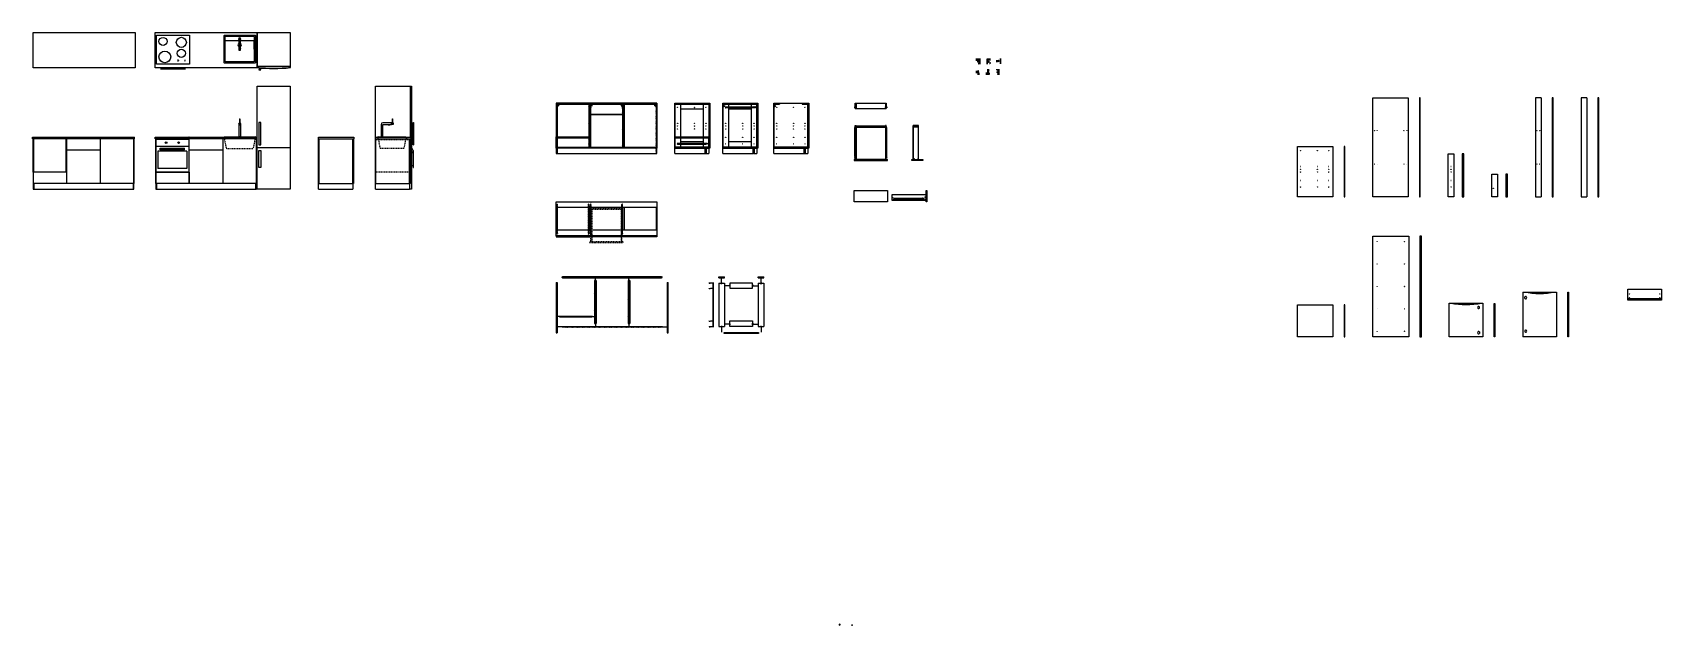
# Model space of a CAD drawing. Header units: millimetres. Extents: x 1263 to 4174, y 1008 to 2067.
import ezdxf

# ---------------------------------------------------------------- set-up
doc = ezdxf.new("R2010")
doc.units = ezdxf.units.MM
doc.linetypes.add('ACAD_ISO03W100', pattern=[30, 12, -18])
doc.linetypes.add('HIDDEN', pattern=[0.375, 0.25, -0.125])
for name, color, linetype in [('CASSETTI E ANTE', 3, 'Continuous'), ('CERNIERE E GIUNZIONI', 3, 'Continuous'), ('STRUTTURA', 7, 'Continuous')]:
    doc.layers.add(name, color=color, linetype=linetype)
pattern_1 = [(45, (242.5865, 200.30875), (-0.561266, 0.561266), [])]

msp = doc.modelspace()

# ---------------------------------------------------------------- hatches: boundary and pattern name
at = {"layer": 'CASSETTI E ANTE'}
h = msp.add_hatch(dxfattribs=at)
h.set_pattern_fill('ANSI31', color=256, scale=0.25)
h.set_pattern_definition(pattern_1)
h.paths.add_polyline_path([(2733.3, 1931.6), (2734.8, 1931.6), (2734.8, 1940.9), (2733.3, 1940.9)])
h.paths.add_polyline_path([(2788.8, 1940.9), (2787.3, 1940.9), (2787.3, 1931.6), (2788.8, 1931.6)])
h = msp.add_hatch(dxfattribs=at)
h.set_pattern_fill('ANSI31', color=256, scale=0.25)
h.set_pattern_definition(pattern_1)
h.paths.add_polyline_path([(2845.3, 1839.4), (2845.3, 1840.4), (2839.4, 1840.4), (2839.4, 1839.4, -1), (2838.9, 1839.4), (2838.9, 1840.4), (2837, 1840.4), (2837, 1839.6), (2836.8, 1839.6), (2836.8, 1840.4), (2834.3, 1840.4), (2834.3, 1838.9), (2854.3, 1838.9), (2854.3, 1840.4), (2845.8, 1840.4), (2845.8, 1839.4, -1)])
h.paths.add_polyline_path([(2846.3, 1899.9), (2836.8, 1899.9), (2836.8, 1899.1), (2837, 1899.1), (2837, 1898.4), (2846.3, 1898.4)])
at = {"layer": 'STRUTTURA'}
h = msp.add_hatch(dxfattribs=at)
h.set_pattern_fill('ANSI31', color=256, scale=0.25)
h.paths.add_polyline_path([(2200.5, 1940.9), (2199, 1940.9), (2199, 1850.9), (2200.5, 1850.9)])
h.paths.add_polyline_path([(2377.5, 1940.9), (2200.5, 1940.9), (2200.5, 1939.4), (2377.5, 1939.4)])
h.paths.add_polyline_path([(2260.5, 1939.4), (2257.5, 1939.4), (2257.5, 1862.4), (2260.5, 1862.4)])
h.paths.add_polyline_path([(2257.5, 1880.9), (2200.5, 1880.9), (2200.5, 1879.4), (2257.5, 1879.4)])
h.paths.add_polyline_path([(2377.5, 1862.4), (2200.5, 1862.4), (2200.5, 1860.9), (2377.5, 1860.9)])
h.paths.add_polyline_path([(2379, 1940.9), (2377.5, 1940.9), (2377.5, 1939.4), (2377.5, 1850.9), (2379, 1850.9)])
h.paths.add_polyline_path([(2320.5, 1939.4), (2317.5, 1939.4), (2317.5, 1862.4), (2320.5, 1862.4)])
h = msp.add_hatch(dxfattribs=at)
h.set_pattern_fill('ANSI31', color=256, scale=0.25)
h.paths.add_polyline_path([(2421, 1940.9), (2411, 1940.9), (2411, 1939.4), (2421, 1939.4)])
h.paths.add_polyline_path([(2471.8, 1940.9), (2461.6, 1940.9), (2461.6, 1939.4), (2471.8, 1939.4)])
h.paths.add_polyline_path([(2507, 1940.9), (2497, 1940.9), (2497, 1939.4), (2507, 1939.4)])
h.paths.add_polyline_path([(2557.8, 1940.9), (2547.6, 1940.9), (2547.6, 1939.4), (2557.8, 1939.4)])
h.paths.add_polyline_path([(2557.8, 1862.4), (2497, 1862.4), (2497, 1860.9), (2557.8, 1860.9)])
h.paths.add_polyline_path([(2552.8, 1860.9), (2551.3, 1860.9), (2551.3, 1850.9), (2552.8, 1850.9)])
h.paths.add_polyline_path([(2466.8, 1860.9), (2465.3, 1860.9), (2465.3, 1850.9), (2466.8, 1850.9)])
h.paths.add_polyline_path([(2471.8, 1862.4), (2411, 1862.4), (2411, 1860.9), (2471.8, 1860.9)])
h.paths.add_polyline_path([(2461.6, 1880.9), (2421, 1880.9), (2421, 1879.4), (2461.6, 1879.4)])
h.paths.add_polyline_path([(2421, 1880.9), (2411, 1880.9), (2411, 1879.4), (2421, 1879.4)])
h.paths.add_polyline_path([(2471.8, 1880.9), (2461.6, 1880.9), (2461.6, 1879.4), (2471.8, 1879.4)])
h = msp.add_hatch(dxfattribs=at)
h.set_pattern_fill('ANSI31', color=256, scale=0.25)
h.paths.add_polyline_path([(2598, 1940.9), (2588, 1940.9), (2588, 1939.4), (2598, 1939.4)])
h.paths.add_polyline_path([(2648.8, 1940.9), (2638.8, 1940.9), (2638.8, 1939.4), (2648.8, 1939.4)])
h.paths.add_polyline_path([(2648.8, 1862.4), (2588, 1862.4), (2588, 1860.9), (2648.8, 1860.9)])
h.paths.add_polyline_path([(2643.8, 1860.9), (2642.3, 1860.9), (2642.3, 1850.9), (2643.8, 1850.9)])
h = msp.add_hatch(dxfattribs=at)
h.set_pattern_fill('ANSI31', color=256, scale=0.25)
h.set_pattern_definition([(45, (19.9378, 58.6212), (-0.561266, 0.561266), [])])
h.paths.add_polyline_path([(2200.5, 1620.7), (2199, 1620.7), (2199, 1530.7), (2200.5, 1530.7)])
h.paths.add_polyline_path([(2261.5, 1560.2), (2262.5, 1560.2), (2262.5, 1560.7), (2205.5, 1560.7), (2205.5, 1560.2), (2206.5, 1560.2, -1), (2206.5, 1559.8), (2205.5, 1559.8), (2205.5, 1559.2), (2262.5, 1559.2), (2262.5, 1559.8), (2261.5, 1559.8, -1)])
h.paths.add_polyline_path([(2387.5, 1542.2), (2210.5, 1542.2), (2210.5, 1541.7), (2211.5, 1541.7, -1), (2211.5, 1541.3), (2210.5, 1541.3), (2210.5, 1540.7), (2387.5, 1540.7), (2387.5, 1541.3), (2386.5, 1541.3, -1), (2386.5, 1541.7), (2387.5, 1541.7)])
h.paths.add_polyline_path([(2270.5, 1624.2), (2269.3, 1624.2), (2269.3, 1623.2, -1), (2268.8, 1623.2), (2268.8, 1624.2), (2267.5, 1624.2), (2267.5, 1547.2), (2268.8, 1547.2), (2268.8, 1548.3, -1), (2269.3, 1548.3), (2269.3, 1547.2), (2270.5, 1547.2)])
h.paths.add_polyline_path([(2330.5, 1624.2), (2329.3, 1624.2), (2329.3, 1623.2, -1), (2328.8, 1623.2), (2328.8, 1624.2), (2327.5, 1624.2), (2327.5, 1547.2), (2328.8, 1547.2), (2328.8, 1548.2, -1), (2329.3, 1548.2), (2329.3, 1547.2), (2330.5, 1547.2)])
h.paths.add_polyline_path([(2386.5, 1629.8, -1), (2386.5, 1630.2), (2387.5, 1630.2), (2387.5, 1630.7), (2210.5, 1630.7), (2210.5, 1630.2), (2211.5, 1630.2, -1), (2211.5, 1629.8), (2210.5, 1629.8), (2210.5, 1629.2), (2387.5, 1629.2), (2387.5, 1629.8)])
h.paths.add_polyline_path([(2399, 1620.7), (2397.5, 1620.7), (2397.5, 1530.7), (2399, 1530.7)])

# ---------------------------------------------------------------- linework, layer by layer
at = {"layer": 'CASSETTI E ANTE'}
for p, q in [((2955.9, 2019.5), (2957, 2019.5)), ((2992.7, 2011.1), (2992.7, 2020.7)), ((2952.4, 1997.5), (2949, 1997.5)), ((2949, 1996), (2952.4, 1996)), ((2953.9, 1999), (2952.4, 1999)), ((2952.4, 1999), (2952.4, 1991.9)), ((2953.9, 1991.9), (2953.9, 1999)), ((2973.4, 1994.6), (2967, 1994.6)), ((2967, 1993.1), (2973.4, 1993.1)), ((2969.7, 2001.9), (2969.7, 1994.6)), ((2971.2, 1994.6), (2971.2, 2001.9)), ((2973.4, 1993.1), (2973.4, 1994.6)), ((2988.6, 2000.5), (2985.1, 2000.5)), ((2988.6, 1991.9), (2988.6, 2001.9)), ((2990.1, 2001.9), (2990.1, 1991.9)), ((2319, 1940.9), (2379, 1940.9)), ((2379, 1940.9), (2379, 1860.9)), ((2471.8, 1940.9), (2473.3, 1940.9)), ((2471.8, 1940.9), (2471.8, 1880.9)), ((2473.3, 1920.9), (2471.8, 1920.9)), ((2473.3, 1940.9), (2473.3, 1920.9)), ((2557.8, 1940.9), (2559.3, 1940.9)), ((2557.8, 1920.9), (2557.8, 1940.9)), ((2559.3, 1920.9), (2557.8, 1920.9)), ((2559.3, 1940.9), (2559.3, 1920.9)), ((2648.8, 1940.9), (2650.3, 1940.9)), ((2648.8, 1860.9), (2648.8, 1940.9)), ((2650.3, 1940.9), (2650.3, 1860.9)), ((2733.3, 1931.4), (2733.3, 1940.9)), ((2733.3, 1940.9), (2788.8, 1940.9)), ((2733.3, 1931.6), (2788.8, 1931.6)), ((2733.3, 1931.4), (2788.8, 1931.4)), ((2734.8, 1940.9), (2734.8, 1931.6)), ((2787.3, 1940.9), (2787.3, 1931.6)), ((2788.8, 1940.9), (2788.8, 1931.4)), ((2259, 1920.7), (2319, 1920.7)), ((2259, 1860.9), (2259, 1920.7)), ((2319, 1920.7), (2319, 1860.9)), ((2473.3, 1920.7), (2471.8, 1920.7)), ((2473.3, 1920.7), (2473.3, 1880.9)), ((2557.8, 1860.9), (2557.8, 1920.7)), ((2557.8, 1920.7), (2559.3, 1920.7)), ((2559.3, 1920.7), (2559.3, 1860.9)), ((2733.4, 1840.4), (2733.4, 1901.4)), ((2733.4, 1901.4), (2734.9, 1901.4)), ((2734.9, 1901.4), (2734.9, 1840.4)), ((2787.4, 1899.9), (2734.9, 1899.9)), ((2734.9, 1898.4), (2787.4, 1898.4)), ((2788.9, 1901.4), (2787.4, 1901.4)), ((2787.4, 1901.4), (2787.4, 1840.4)), ((2788.9, 1840.4), (2788.9, 1901.4)), ((2836.8, 1839.6), (2836.8, 1901.4)), ((2846.3, 1901.4), (2836.8, 1901.4)), ((2846.3, 1899.9), (2836.8, 1899.9)), ((2837, 1899.1), (2836.8, 1899.1)), ((2837, 1899.1), (2837, 1839.6)), ((2846.3, 1898.4), (2837, 1898.4)), ((2846.3, 1840.4), (2846.3, 1901.4)), ((2471.8, 1880.9), (2473.3, 1880.9)), ((2471.8, 1860.9), (2471.8, 1880.9)), ((2473.3, 1880.9), (2473.3, 1860.9)), ((2319, 1860.9), (2259, 1860.9)), ((2379, 1860.9), (2319, 1860.9)), ((2473.3, 1860.9), (2471.8, 1860.9)), ((2559.3, 1860.9), (2557.8, 1860.9)), ((2650.3, 1860.9), (2648.8, 1860.9)), ((2791.2, 1840.4), (2731.2, 1840.4)), ((2731.2, 1840.4), (2731.2, 1838.9)), ((2731.2, 1838.9), (2791.2, 1838.9)), ((2791.2, 1838.9), (2791.2, 1840.4)), ((2834.3, 1838.9), (2834.3, 1840.4)), ((2834.3, 1840.4), (2836.8, 1840.4)), ((2854.3, 1838.9), (2834.3, 1838.9)), ((2837, 1839.6), (2836.8, 1839.6)), ((2837, 1840.4), (2854.3, 1840.4)), ((2854.3, 1840.4), (2854.3, 1838.9)), ((2859.9, 1777), (2798.9, 1777)), ((2798.9, 1777), (2798.9, 1767.5)), ((2859.9, 1765), (2859.9, 1785)), ((2859.9, 1785), (2861.4, 1785)), ((2861.4, 1785), (2861.4, 1765)), ((2798.9, 1767.7), (2859.9, 1767.7)), ((2859.9, 1767.5), (2798.9, 1767.5)), ((2861.4, 1765), (2859.9, 1765)), ((2199, 1704), (2199, 1702.5)), ((2199, 1702.5), (2259, 1702.5)), ((2259, 1702.5), (2259, 1704)), ((2319, 1702.5), (2259, 1702.5)), ((2319, 1702.5), (2319, 1704)), ((2319, 1704), (2379, 1704)), ((2379, 1702.5), (2319, 1702.5)), ((2379, 1704), (2379, 1702.5))]:
    msp.add_line(p, q, dxfattribs=at)
at = {"layer": 'CASSETTI E ANTE', "linetype": 'ACAD_ISO03W100', "ltscale": 0.05}
for p, q in [((2261, 1764.4), (2262.5, 1764.4)), ((2261, 1693.4), (2261, 1754.4)), ((2262.5, 1754.4), (2262.5, 1693.4)), ((2315, 1752.9), (2262.5, 1752.9)), ((2262.5, 1751.4), (2315, 1751.4)), ((2316.5, 1764.4), (2315, 1764.4)), ((2315, 1754.4), (2315, 1693.4)), ((2316.5, 1693.4), (2316.5, 1754.4)), ((2318.8, 1693.4), (2258.8, 1693.4)), ((2258.8, 1693.4), (2258.8, 1691.9)), ((2258.8, 1691.9), (2318.8, 1691.9)), ((2318.8, 1691.9), (2318.8, 1693.4))]:
    msp.add_line(p, q, dxfattribs=at)
at = {"layer": 'CASSETTI E ANTE'}
msp.add_lwpolyline([(2949, 2019.5), (2955.9, 2019.5), (2955.9, 2010.9)], dxfattribs=at)
for points in [[(2259, 1920.9), (2259, 1940.9), (2319, 1940.9), (2319, 1920.9)], [(2199, 1860.9), (2199, 1880.9), (2259, 1880.9), (2259, 1860.9)], [(2731.2, 1765), (2731.2, 1785), (2791.2, 1785), (2791.2, 1765)]]:
    msp.add_lwpolyline(points, close=True, dxfattribs=at)
at = {"layer": 'CERNIERE E GIUNZIONI'}
for p, q in [((2951.9, 2017), (2951.9, 2015)), ((2952, 2017), (2954.1, 2017)), ((2952, 2016.9), (2954.1, 2016.9)), ((2952, 2016.8), (2952.1, 2016.8)), ((2952, 2016.7), (2952.1, 2016.7)), ((2952, 2016.7), (2952.1, 2016.7)), ((2952, 2016.6), (2952.1, 2016.6)), ((2952, 2016.5), (2952.1, 2016.5)), ((2952, 2016.4), (2952.1, 2016.4)), ((2952, 2016.3), (2952.1, 2016.3)), ((2952, 2015.6), (2952.1, 2015.6)), ((2952, 2015.5), (2952.1, 2015.5)), ((2952, 2015.5), (2952.1, 2015.5)), ((2952, 2015.4), (2952.1, 2015.4)), ((2952, 2015.3), (2952.1, 2015.3)), ((2952, 2015.2), (2952.1, 2015.2)), ((2952, 2015.1), (2952.1, 2015.1)), ((2952, 2015.1), (2952.1, 2015.1)), ((2952, 2015), (2952.1, 2015)), ((2952.1, 2017.2), (2954.4, 2017.2)), ((2952.1, 2014.7), (2954.4, 2014.7)), ((2952.3, 2016.4), (2952.6, 2016.4)), ((2952.3, 2016.3), (2952.6, 2016.3)), ((2952.3, 2015.6), (2952.6, 2015.6)), ((2952.3, 2015.5), (2952.6, 2015.5)), ((2952.3, 2015.5), (2952.6, 2015.5)), ((2952.3, 2015.4), (2952.6, 2015.4)), ((2952.3, 2015.3), (2952.6, 2015.3)), ((2952.3, 2015.2), (2952.6, 2015.2)), ((2952.3, 2015.1), (2952.6, 2015.1)), ((2952.3, 2015.1), (2952.6, 2015.1)), ((2952.3, 2015), (2952.6, 2015)), ((2952.4, 2016.5), (2952.5, 2016.5)), ((2952.7, 2015.5), (2953.4, 2015.5)), ((2952.7, 2015.4), (2953.4, 2015.4)), ((2952.7, 2015.3), (2953.5, 2015.3)), ((2952.7, 2015.2), (2953.5, 2015.2)), ((2952.7, 2015.1), (2953.4, 2015.1)), ((2952.7, 2015.1), (2953.4, 2015.1)), ((2952.8, 2015.8), (2953.2, 2016.2)), ((2952.8, 2015.6), (2953.3, 2015.6)), ((2952.8, 2015.5), (2953.4, 2015.5)), ((2952.8, 2015), (2953.3, 2015)), ((2952.9, 2015.7), (2953.3, 2016.1)), ((2953.4, 2012.6), (2953.4, 2012.4)), ((2953.5, 2012.4), (2953.4, 2012.4)), ((2953.4, 2011.4), (2954.2, 2011.4)), ((2953.4, 2011.4), (2953.4, 2011.3)), ((2954.3, 2011.3), (2953.4, 2011.3)), ((2954.3, 2012.7), (2953.5, 2012.7)), ((2953.5, 2012.5), (2953.5, 2012.4)), ((2953.6, 2016.5), (2953.8, 2016.5)), ((2953.6, 2016.4), (2953.8, 2016.4)), ((2953.6, 2016.3), (2953.8, 2016.3)), ((2953.6, 2015.6), (2953.8, 2015.6)), ((2953.6, 2015.5), (2953.8, 2015.5)), ((2953.6, 2015.5), (2953.8, 2015.5)), ((2953.6, 2015.4), (2953.8, 2015.4)), ((2953.6, 2015.3), (2953.8, 2015.3)), ((2953.6, 2015.2), (2953.8, 2015.2)), ((2953.6, 2015.1), (2953.8, 2015.1)), ((2953.6, 2015.1), (2953.8, 2015.1)), ((2953.6, 2015), (2953.8, 2015)), ((2953.6, 2012.6), (2954.2, 2012.6)), ((2953.7, 2012.6), (2953.7, 2012.4)), ((2953.7, 2012.4), (2954.2, 2012.4)), ((2954, 2016.8), (2954.1, 2016.8)), ((2954, 2016.7), (2954.1, 2016.7)), ((2954, 2016.7), (2954.1, 2016.7)), ((2954, 2016.6), (2954.1, 2016.6)), ((2954, 2016.5), (2954.1, 2016.5)), ((2954, 2016.4), (2954.1, 2016.4)), ((2954, 2016.3), (2954.1, 2016.3)), ((2954, 2015.6), (2954.1, 2015.6)), ((2954, 2015.5), (2954.1, 2015.5)), ((2954, 2015.5), (2954.1, 2015.5)), ((2954, 2015.4), (2954.1, 2015.4)), ((2954, 2015.3), (2954.1, 2015.3)), ((2954, 2015.2), (2954.1, 2015.2)), ((2954, 2015.1), (2954.1, 2015.1)), ((2954, 2015.1), (2954.1, 2015.1)), ((2954, 2015), (2954.1, 2015)), ((2954.3, 2017), (2954.1, 2017)), ((2954.1, 2017), (2954.1, 2016.8)), ((2954.1, 2016.8), (2954.3, 2016.8)), ((2954.1, 2015), (2954.1, 2015.1)), ((2954.1, 2015.1), (2954.3, 2015.1)), ((2954.3, 2015), (2954.1, 2015)), ((2954.2, 2012.6), (2954.2, 2012.3)), ((2954.2, 2011.4), (2954.2, 2011.7)), ((2954.3, 2017.2), (2954.3, 2014.7)), ((2954.3, 2017.2), (2954.3, 2016)), ((2954.3, 2016.6), (2954.4, 2016.6)), ((2954.3, 2016), (2954.4, 2016)), ((2954.3, 2016), (2954.3, 2014.7)), ((2954.3, 2015.4), (2954.4, 2015.4)), ((2969.3, 2016.3), (2971.5, 2016.3)), ((2971.5, 2013.8), (2969.3, 2013.8)), ((2969.4, 2016.3), (2969.4, 2013.8)), ((2969.4, 2015.9), (2969.4, 2015.9)), ((2969.4, 2015.8), (2969.4, 2013.9)), ((2969.4, 2015.2), (2969.4, 2015.2)), ((2969.4, 2015.1), (2969.4, 2015.2)), ((2969.4, 2015.2), (2969.4, 2015.2)), ((2969.4, 2014.9), (2969.4, 2014.9)), ((2969.5, 2015.9), (2969.5, 2013.9)), ((2969.5, 2015.4), (2969.5, 2014.8)), ((2969.5, 2015.4), (2969.5, 2015.3)), ((2969.5, 2014.8), (2969.5, 2014.8)), ((2970.9, 2016.1), (2971, 2016)), ((2970.9, 2016.1), (2970.9, 2016)), ((2970.9, 2016.1), (2971, 2015.9)), ((2970.9, 2016), (2971, 2015.9)), ((2970.9, 2016), (2971, 2015.9)), ((2970.9, 2015.8), (2971, 2015.9)), ((2970.9, 2015.7), (2971, 2015.9)), ((2971, 2015.9), (2970.9, 2015.7)), ((2970.9, 2015.8), (2971, 2015.9)), ((2970.9, 2015.7), (2970.9, 2015.8)), ((2970.9, 2014.4), (2971, 2014.3)), ((2970.9, 2014.4), (2970.9, 2014.3)), ((2971, 2014.2), (2970.9, 2014.4)), ((2970.9, 2014.3), (2971, 2014.2)), ((2970.9, 2014.3), (2971, 2014.2)), ((2970.9, 2014), (2971, 2014.2)), ((2970.9, 2014.1), (2971, 2014.2)), ((2970.9, 2014.1), (2971, 2014.2)), ((2970.9, 2014), (2971, 2014.2)), ((2970.9, 2014), (2970.9, 2014.1)), ((2971, 2016), (2971.2, 2016.1)), ((2971.2, 2016.1), (2971, 2015.9)), ((2971, 2015.9), (2971.2, 2016)), ((2971, 2016), (2971, 2015.9)), ((2971, 2015.9), (2971.2, 2015.7)), ((2971, 2015.9), (2971.2, 2015.8)), ((2971, 2015.9), (2971.2, 2015.7)), ((2971, 2015.9), (2971.1, 2015.9)), ((2971, 2015.9), (2971, 2015.9)), ((2971, 2014.3), (2971.2, 2014.4)), ((2971, 2014.2), (2971.2, 2014.4)), ((2971, 2014.2), (2971.2, 2014.3)), ((2971, 2014.2), (2971, 2014.3)), ((2971, 2014.2), (2971.2, 2014)), ((2971.2, 2014), (2971, 2014.2)), ((2971, 2014.2), (2971.2, 2014.1)), ((2971, 2014.2), (2971.1, 2014.2)), ((2971, 2014.2), (2971, 2014.2)), ((2971.1, 2015.9), (2971.2, 2016)), ((2971.1, 2015.9), (2971.2, 2015.8)), ((2971.1, 2014.2), (2971.2, 2014.3)), ((2971.1, 2014.2), (2971.2, 2014.1)), ((2971.2, 2016.1), (2971.2, 2016)), ((2971.2, 2015.7), (2971.2, 2015.8)), ((2971.2, 2014.4), (2971.2, 2014.3)), ((2971.2, 2014), (2971.2, 2014.1)), ((2971.8, 2016.1), (2971.8, 2014.1)), ((2973.7, 2012), (2973.5, 2012.2)), ((2973.5, 2012.2), (2973.5, 2012.1)), ((2973.5, 2012.1), (2973.7, 2011.9)), ((2975, 2012), (2973.7, 2012)), ((2975, 2011.9), (2973.7, 2011.9)), ((2973.8, 2013), (2973.9, 2013.3)), ((2973.9, 2013), (2973.8, 2013)), ((2975, 2013.3), (2973.9, 2013.3)), ((2974, 2013.2), (2973.9, 2013)), ((2973.9, 2013), (2973.9, 2012)), ((2975, 2013.2), (2974, 2013.2)), ((2974.2, 2012.8), (2974.1, 2012.7)), ((2974.1, 2012.7), (2974.2, 2012.6)), ((2974.1, 2012.7), (2974.3, 2012.6)), ((2974.1, 2012.5), (2974.2, 2012.6)), ((2974.1, 2012.5), (2974.3, 2012.6)), ((2974.2, 2012.4), (2974.1, 2012.5)), ((2974.2, 2012.8), (2974.3, 2012.6)), ((2974.3, 2012.6), (2974.2, 2012.8)), ((2974.2, 2012.6), (2974.3, 2012.6)), ((2974.2, 2012.4), (2974.3, 2012.6)), ((2974.2, 2012.4), (2974.3, 2012.5)), ((2975, 2012.9), (2974.3, 2012.9)), ((2974.3, 2012.6), (2974.4, 2012.8)), ((2974.3, 2012.6), (2974.4, 2012.8)), ((2974.3, 2012.6), (2974.5, 2012.7)), ((2974.4, 2012.4), (2974.3, 2012.6)), ((2974.3, 2012.6), (2974.5, 2012.5)), ((2974.3, 2012.6), (2974.4, 2012.6)), ((2974.3, 2012.5), (2974.3, 2012.6)), ((2974.3, 2012.5), (2974.4, 2012.4)), ((2974.3, 2012.3), (2975, 2012.3)), ((2974.4, 2012.8), (2974.5, 2012.7)), ((2974.4, 2012.6), (2974.5, 2012.7)), ((2974.4, 2012.6), (2974.5, 2012.5)), ((2974.4, 2012.4), (2974.5, 2012.5)), ((2986.8, 2016.7), (2985.1, 2016.7)), ((2986.8, 2016.6), (2985.1, 2016.6)), ((2987.5, 2016.3), (2985.1, 2016.3)), ((2985.1, 2015.7), (2987.5, 2015.7)), ((2987.8, 2015.4), (2985.1, 2015.4)), ((2988.7, 2015.3), (2985.1, 2015.3)), ((2987.3, 2017.2), (2986.8, 2016.7)), ((2986.8, 2016.6), (2986.9, 2016.6)), ((2986.9, 2016.6), (2987.4, 2017.1)), ((2987.4, 2016.2), (2987.3, 2016.1)), ((2987.3, 2016.1), (2987.5, 2016)), ((2987.3, 2016.1), (2987.5, 2016)), ((2987.3, 2015.9), (2987.5, 2016)), ((2987.3, 2015.9), (2987.5, 2016)), ((2987.4, 2015.8), (2987.3, 2015.9)), ((2987.4, 2016.2), (2987.5, 2016.1)), ((2987.5, 2016), (2987.4, 2016.2)), ((2987.4, 2015.8), (2987.5, 2016)), ((2987.4, 2015.8), (2987.5, 2015.9)), ((2987.5, 2017.3), (2989.6, 2017.3)), ((2987.5, 2017.3), (2987.5, 2017.2)), ((2987.5, 2016.1), (2987.6, 2016.2)), ((2987.5, 2016), (2987.6, 2016.2)), ((2987.5, 2016), (2987.7, 2016.1)), ((2987.5, 2015.9), (2987.5, 2016.1)), ((2987.6, 2015.8), (2987.5, 2016)), ((2987.5, 2016), (2987.7, 2015.9)), ((2987.5, 2016), (2987.6, 2016)), ((2987.5, 2016), (2987.5, 2016)), ((2987.5, 2015.9), (2987.6, 2015.8)), ((2987.6, 2016.2), (2987.7, 2016.1)), ((2987.6, 2016), (2987.7, 2016.1)), ((2987.6, 2016), (2987.7, 2015.9)), ((2987.6, 2015.8), (2987.7, 2015.9)), ((2987.8, 2015.3), (2987.8, 2015.4)), ((2989.9, 2017), (2989.9, 2015.9)), ((2951, 1996.9), (2950.9, 1996.9)), ((2950.9, 1996.9), (2950.9, 1996.7)), ((2950.9, 1996.9), (2950.9, 1996.9)), ((2950.9, 1996.9), (2950.9, 1996.6)), ((2950.9, 1996.8), (2952.9, 1996.8)), ((2950.9, 1996.8), (2952.9, 1996.8)), ((2950.9, 1996.6), (2950.9, 1996.7)), ((2950.9, 1996.7), (2952.9, 1996.7)), ((2950.9, 1996.6), (2951, 1996.6)), ((2951.1, 1996.9), (2951, 1996.9)), ((2951, 1996.9), (2951, 1996.8)), ((2951, 1996.9), (2951, 1996.8)), ((2951, 1996.6), (2951, 1996.7)), ((2951, 1996.6), (2951, 1996.7)), ((2951, 1996.6), (2951.1, 1996.6)), ((2951.2, 1996.9), (2951.1, 1996.9)), ((2951.1, 1996.9), (2951.1, 1996.8)), ((2951.1, 1996.9), (2951.1, 1996.8)), ((2951.1, 1996.6), (2951.1, 1996.7)), ((2951.1, 1996.6), (2951.1, 1996.7)), ((2951.1, 1996.6), (2951.2, 1996.6)), ((2951.3, 1996.9), (2951.2, 1996.9)), ((2951.2, 1996.9), (2951.2, 1996.8)), ((2951.2, 1996.9), (2951.2, 1996.8)), ((2951.2, 1996.6), (2951.2, 1996.7)), ((2951.2, 1996.6), (2951.2, 1996.7)), ((2951.2, 1996.6), (2951.3, 1996.6)), ((2951.4, 1996.9), (2951.3, 1996.9)), ((2951.3, 1996.9), (2951.3, 1996.8)), ((2951.3, 1996.9), (2951.3, 1996.8)), ((2951.3, 1996.6), (2951.3, 1996.7)), ((2951.3, 1996.6), (2951.3, 1996.7)), ((2951.3, 1996.6), (2951.4, 1996.6)), ((2951.5, 1996.9), (2951.4, 1996.9)), ((2951.4, 1996.9), (2951.4, 1996.8)), ((2951.4, 1996.9), (2951.4, 1996.8)), ((2951.4, 1996.6), (2951.4, 1996.7)), ((2951.4, 1996.6), (2951.4, 1996.7)), ((2951.4, 1996.6), (2951.5, 1996.6)), ((2951.6, 1996.9), (2951.5, 1996.9)), ((2951.5, 1996.9), (2951.5, 1996.8)), ((2951.5, 1996.9), (2951.5, 1996.8)), ((2951.5, 1996.6), (2951.5, 1996.7)), ((2951.5, 1996.6), (2951.5, 1996.7)), ((2951.5, 1996.6), (2951.6, 1996.6)), ((2951.7, 1996.9), (2951.6, 1996.9)), ((2951.6, 1996.9), (2951.6, 1996.8)), ((2951.6, 1996.9), (2951.6, 1996.8)), ((2951.6, 1996.6), (2951.6, 1996.7)), ((2951.6, 1996.6), (2951.6, 1996.7)), ((2951.6, 1996.6), (2951.7, 1996.6)), ((2951.8, 1996.9), (2951.7, 1996.9)), ((2951.7, 1996.9), (2951.7, 1996.8)), ((2951.7, 1996.9), (2951.7, 1996.8)), ((2951.7, 1996.6), (2951.7, 1996.7)), ((2951.7, 1996.6), (2951.7, 1996.7)), ((2951.7, 1996.6), (2951.8, 1996.6)), ((2951.9, 1996.9), (2951.8, 1996.9)), ((2951.8, 1996.9), (2951.8, 1996.8)), ((2951.8, 1996.9), (2951.8, 1996.8)), ((2951.8, 1996.6), (2951.8, 1996.7)), ((2951.8, 1996.6), (2951.8, 1996.7)), ((2951.8, 1996.6), (2951.9, 1996.6)), ((2952, 1996.9), (2951.9, 1996.9)), ((2951.9, 1996.9), (2951.9, 1996.8)), ((2951.9, 1996.9), (2951.9, 1996.8)), ((2951.9, 1996.6), (2951.9, 1996.7)), ((2951.9, 1996.6), (2951.9, 1996.7)), ((2951.9, 1996.6), (2952, 1996.6)), ((2952.1, 1996.9), (2952, 1996.9)), ((2952, 1996.9), (2952, 1996.8)), ((2952, 1996.9), (2952, 1996.8)), ((2952, 1996.6), (2952, 1996.7)), ((2952, 1996.6), (2952, 1996.7)), ((2952, 1996.6), (2952.1, 1996.6)), ((2952.2, 1996.9), (2952.1, 1996.9)), ((2952.1, 1996.9), (2952.1, 1996.8)), ((2952.1, 1996.9), (2952.1, 1996.8)), ((2952.1, 1996.6), (2952.1, 1996.7)), ((2952.1, 1996.6), (2952.1, 1996.7)), ((2952.1, 1996.6), (2952.2, 1996.6)), ((2952.3, 1996.9), (2952.2, 1996.9)), ((2952.2, 1996.9), (2952.2, 1996.8)), ((2952.2, 1996.9), (2952.2, 1996.8)), ((2952.2, 1996.6), (2952.2, 1996.7)), ((2952.2, 1996.6), (2952.2, 1996.7)), ((2952.2, 1996.6), (2952.3, 1996.6)), ((2952.4, 1996.9), (2952.3, 1996.9)), ((2952.3, 1996.9), (2952.3, 1996.8)), ((2952.3, 1996.9), (2952.3, 1996.8)), ((2952.3, 1996.6), (2952.3, 1996.7)), ((2952.3, 1996.6), (2952.3, 1996.7)), ((2952.3, 1996.6), (2952.4, 1996.6)), ((2952.5, 1996.9), (2952.4, 1996.9)), ((2952.4, 1996.9), (2952.4, 1996.8)), ((2952.4, 1996.9), (2952.4, 1996.8)), ((2952.4, 1996.6), (2952.4, 1996.7)), ((2952.4, 1996.6), (2952.4, 1996.7)), ((2952.4, 1996.6), (2952.5, 1996.6)), ((2952.6, 1996.9), (2952.5, 1996.9)), ((2952.5, 1996.9), (2952.5, 1996.8)), ((2952.5, 1996.9), (2952.5, 1996.8)), ((2952.5, 1996.6), (2952.5, 1996.7)), ((2952.5, 1996.6), (2952.5, 1996.7)), ((2952.5, 1996.6), (2952.6, 1996.6)), ((2952.7, 1996.9), (2952.6, 1996.9)), ((2952.6, 1996.9), (2952.6, 1996.8)), ((2952.6, 1996.9), (2952.6, 1996.8)), ((2952.6, 1996.6), (2952.6, 1996.7)), ((2952.6, 1996.6), (2952.6, 1996.7)), ((2952.6, 1996.6), (2952.7, 1996.6)), ((2952.8, 1996.9), (2952.7, 1996.9)), ((2952.7, 1996.9), (2952.7, 1996.8)), ((2952.7, 1996.9), (2952.7, 1996.8)), ((2952.7, 1996.6), (2952.7, 1996.7)), ((2952.7, 1996.6), (2952.7, 1996.7)), ((2952.7, 1996.6), (2952.8, 1996.6)), ((2952.9, 1996.9), (2952.8, 1996.9)), ((2952.8, 1996.9), (2952.8, 1996.8)), ((2952.8, 1996.9), (2952.8, 1996.8)), ((2952.8, 1996.6), (2952.8, 1996.7)), ((2952.8, 1996.6), (2952.8, 1996.7)), ((2952.8, 1996.6), (2952.9, 1996.6)), ((2953.9, 1996.9), (2952.9, 1996.9)), ((2952.9, 1996.6), (2952.9, 1996.9)), ((2953.9, 1996.6), (2952.9, 1996.6)), ((2953.9, 1996.5), (2953.9, 1997.1)), ((2953.9, 1996.5), (2953.9, 1997.1)), ((2953.9, 1995.2), (2954.5, 1995.2)), ((2953.9, 1995.2), (2954.5, 1995.2)), ((2953.9, 1991.9), (2953.9, 1995.2)), ((2953.9, 1995), (2954.5, 1995)), ((2954.5, 1994.9), (2953.9, 1994.9)), ((2954.9, 1994.8), (2953.9, 1994.8)), ((2954.5, 1994.8), (2954.5, 1995.2)), ((2954.9, 1991.9), (2954.9, 1994.8)), ((2970.2, 1995.6), (2970.2, 1993.6)), ((2970.2, 1993.6), (2970.2, 1995.6)), ((2970.2, 1993.6), (2970.2, 1995.6)), ((2970.3, 1993.6), (2970.3, 1995.6)), ((2970.4, 1993.6), (2970.4, 1995.6)), ((2970.5, 1993.6), (2970.5, 1995.6)), ((2970.5, 1993.6), (2970.5, 1995.6)), ((2970.6, 1993.6), (2970.6, 1995.6)), ((2970.6, 1993.6), (2970.6, 1995.6)), ((2970.6, 1993.6), (2970.6, 1995.6)), ((2971.2, 1998), (2971.2, 2001.9)), ((2971.2, 2001.1), (2972.2, 2001.1)), ((2972.2, 2000.4), (2971.2, 2000.4)), ((2971.2, 1998), (2971.3, 1998)), ((2971.3, 1998), (2971.3, 2000.4)), ((2971.7, 1999.5), (2971.3, 1999.3)), ((2971.3, 1999.3), (2971.3, 1998.3)), ((2971.3, 1998.9), (2971.3, 1998.9)), ((2971.3, 1998.7), (2971.3, 1998.7)), ((2971.7, 1998), (2971.3, 1998.3)), ((2971.7, 1998), (2971.7, 1999.5)), ((2971.7, 1999.5), (2972.2, 1999.5)), ((2972.2, 1998), (2971.7, 1998)), ((2972.2, 2000.4), (2972.2, 2001.9)), ((2972.2, 1999.5), (2972.2, 1998)), ((2986.9, 1996.4), (2987.2, 1996.7)), ((2987, 1996.3), (2987.3, 1996.7)), ((2987.3, 1996.8), (2987.4, 1996.7)), ((2987.4, 1996.8), (2987.3, 1996.8)), ((2987.4, 1996.8), (2987.4, 1996.7)), ((2987.6, 2000), (2989.6, 2000)), ((2989.6, 1999.9), (2987.6, 1999.9)), ((2989.6, 1999.9), (2987.6, 1999.9)), ((2989.6, 1999.9), (2987.6, 1999.9)), ((2989.6, 1999.8), (2987.6, 1999.8)), ((2989.6, 1999.7), (2987.6, 1999.7)), ((2989.6, 1999.6), (2987.6, 1999.6)), ((2989.6, 1999.6), (2987.6, 1999.6)), ((2989.6, 1999.5), (2987.6, 1999.5)), ((2989.6, 1999.5), (2987.6, 1999.5)), ((2989.6, 1993.6), (2987.6, 1993.6)), ((2989.6, 1993.5), (2987.6, 1993.5)), ((2989.6, 1993.5), (2987.6, 1993.5)), ((2989.6, 1993.5), (2987.6, 1993.5)), ((2989.6, 1993.4), (2987.6, 1993.4)), ((2989.6, 1993.3), (2987.6, 1993.3)), ((2989.6, 1993.2), (2987.6, 1993.2)), ((2989.6, 1993.2), (2987.6, 1993.2)), ((2987.6, 1993.1), (2989.6, 1993.1)), ((2989.6, 1993.1), (2987.6, 1993.1)), ((2202.8, 1938.6), (2200.5, 1938.6)), ((2200.6, 1938), (2200.5, 1938)), ((2200.6, 1937.4), (2200.5, 1937.4)), ((2200.6, 1936.8), (2200.5, 1936.8)), ((2202.8, 1936.1), (2200.5, 1936.1)), ((2200.6, 1938.6), (2200.6, 1936.1)), ((2200.6, 1938.6), (2200.6, 1937.4)), ((2200.6, 1938.4), (2200.8, 1938.4)), ((2200.8, 1938.2), (2200.6, 1938.2)), ((2200.6, 1937.4), (2200.6, 1936.1)), ((2200.8, 1936.5), (2200.6, 1936.5)), ((2200.6, 1936.4), (2200.8, 1936.4)), ((2203, 1938.4), (2200.8, 1938.4)), ((2200.8, 1938.4), (2200.8, 1938.2)), ((2203, 1938.3), (2200.8, 1938.3)), ((2200.9, 1938.2), (2200.8, 1938.2)), ((2200.9, 1938.1), (2200.8, 1938.1)), ((2200.9, 1938.1), (2200.8, 1938.1)), ((2200.9, 1938), (2200.8, 1938)), ((2200.9, 1937.9), (2200.8, 1937.9)), ((2200.9, 1937.8), (2200.8, 1937.8)), ((2200.9, 1937.7), (2200.8, 1937.7)), ((2200.9, 1937), (2200.8, 1937)), ((2200.9, 1936.9), (2200.8, 1936.9)), ((2200.9, 1936.9), (2200.8, 1936.9)), ((2200.9, 1936.8), (2200.8, 1936.8)), ((2200.9, 1936.7), (2200.8, 1936.7)), ((2200.9, 1936.6), (2200.8, 1936.6)), ((2200.9, 1936.5), (2200.8, 1936.5)), ((2200.9, 1936.5), (2200.8, 1936.5)), ((2200.8, 1936.4), (2200.8, 1936.5)), ((2200.9, 1936.4), (2200.8, 1936.4)), ((2201.4, 1937.8), (2201.1, 1937.8)), ((2201.4, 1937.7), (2201.1, 1937.7)), ((2201.4, 1937), (2201.1, 1937)), ((2201.4, 1936.9), (2201.1, 1936.9)), ((2201.4, 1936.9), (2201.1, 1936.9)), ((2201.4, 1936.8), (2201.1, 1936.8)), ((2201.4, 1936.7), (2201.1, 1936.7)), ((2201.4, 1936.6), (2201.1, 1936.6)), ((2201.4, 1936.5), (2201.1, 1936.5)), ((2201.4, 1936.5), (2201.1, 1936.5)), ((2201.4, 1936.4), (2201.1, 1936.4)), ((2201.3, 1937.9), (2201.2, 1937.9)), ((2202.2, 1936.9), (2201.5, 1936.9)), ((2202.3, 1936.8), (2201.5, 1936.8)), ((2202.3, 1936.7), (2201.5, 1936.7)), ((2202.3, 1936.6), (2201.5, 1936.6)), ((2202.2, 1936.5), (2201.5, 1936.5)), ((2202.3, 1936.5), (2201.5, 1936.5)), ((2202, 1937.1), (2201.6, 1937.5)), ((2202.2, 1936.9), (2201.6, 1936.9)), ((2202.1, 1936.4), (2201.6, 1936.4)), ((2202.1, 1937.3), (2201.7, 1937.7)), ((2202.1, 1937), (2201.7, 1937)), ((2202.6, 1937.9), (2202.4, 1937.9)), ((2202.6, 1937.8), (2202.4, 1937.8)), ((2202.6, 1937.7), (2202.4, 1937.7)), ((2202.6, 1937), (2202.4, 1937)), ((2202.6, 1936.9), (2202.4, 1936.9)), ((2202.6, 1936.9), (2202.4, 1936.9)), ((2202.6, 1936.8), (2202.4, 1936.8)), ((2202.6, 1936.7), (2202.4, 1936.7)), ((2202.6, 1936.6), (2202.4, 1936.6)), ((2202.6, 1936.5), (2202.4, 1936.5)), ((2202.6, 1936.5), (2202.4, 1936.5)), ((2202.6, 1936.4), (2202.4, 1936.4)), ((2203, 1938.2), (2202.8, 1938.2)), ((2203, 1938.1), (2202.8, 1938.1)), ((2203, 1938.1), (2202.8, 1938.1)), ((2203, 1938), (2202.8, 1938)), ((2203, 1937.9), (2202.8, 1937.9)), ((2203, 1937.8), (2202.8, 1937.8)), ((2203, 1937.7), (2202.8, 1937.7)), ((2203, 1937), (2202.8, 1937)), ((2203, 1936.9), (2202.8, 1936.9)), ((2203, 1936.9), (2202.8, 1936.9)), ((2203, 1936.8), (2202.8, 1936.8)), ((2203, 1936.7), (2202.8, 1936.7)), ((2203, 1936.6), (2202.8, 1936.6)), ((2203, 1936.5), (2202.8, 1936.5)), ((2203, 1936.5), (2202.8, 1936.5)), ((2203, 1936.4), (2202.8, 1936.4)), ((2203, 1938.4), (2203, 1936.4)), ((2262.8, 1938.6), (2260.5, 1938.6)), ((2260.6, 1938), (2260.5, 1938)), ((2260.6, 1937.4), (2260.5, 1937.4)), ((2260.6, 1936.8), (2260.5, 1936.8)), ((2262.8, 1936.1), (2260.5, 1936.1)), ((2260.6, 1938.6), (2260.6, 1936.1)), ((2260.6, 1938.6), (2260.6, 1937.4)), ((2260.6, 1938.4), (2260.8, 1938.4)), ((2260.8, 1938.2), (2260.6, 1938.2)), ((2260.6, 1937.4), (2260.6, 1936.1)), ((2260.8, 1936.5), (2260.6, 1936.5)), ((2260.6, 1936.4), (2260.8, 1936.4)), ((2260.6, 1934.1), (2261.4, 1934.1)), ((2260.6, 1932.7), (2261.5, 1932.7)), ((2261.3, 1934), (2260.7, 1934)), ((2260.7, 1934), (2260.7, 1933.7)), ((2261.2, 1933.8), (2260.7, 1933.8)), ((2260.7, 1932.8), (2260.7, 1933.1)), ((2261.5, 1932.8), (2260.7, 1932.8)), ((2263, 1938.4), (2260.8, 1938.4)), ((2260.8, 1938.4), (2260.8, 1938.2)), ((2263, 1938.3), (2260.8, 1938.3)), ((2260.9, 1938.2), (2260.8, 1938.2)), ((2260.9, 1938.1), (2260.8, 1938.1)), ((2260.9, 1938.1), (2260.8, 1938.1)), ((2260.9, 1938), (2260.8, 1938)), ((2260.9, 1937.9), (2260.8, 1937.9)), ((2260.9, 1937.8), (2260.8, 1937.8)), ((2260.9, 1937.7), (2260.8, 1937.7)), ((2260.9, 1937), (2260.8, 1937)), ((2260.9, 1936.9), (2260.8, 1936.9)), ((2260.9, 1936.9), (2260.8, 1936.9)), ((2260.9, 1936.8), (2260.8, 1936.8)), ((2260.9, 1936.7), (2260.8, 1936.7)), ((2260.9, 1936.6), (2260.8, 1936.6)), ((2260.9, 1936.5), (2260.8, 1936.5)), ((2260.9, 1936.5), (2260.8, 1936.5)), ((2260.8, 1936.4), (2260.8, 1936.5)), ((2260.9, 1936.4), (2260.8, 1936.4)), ((2261.4, 1937.8), (2261.1, 1937.8)), ((2261.4, 1937.7), (2261.1, 1937.7)), ((2261.4, 1937), (2261.1, 1937)), ((2261.4, 1936.9), (2261.1, 1936.9)), ((2261.4, 1936.9), (2261.1, 1936.9)), ((2261.4, 1936.8), (2261.1, 1936.8)), ((2261.4, 1936.7), (2261.1, 1936.7)), ((2261.4, 1936.6), (2261.1, 1936.6)), ((2261.4, 1936.5), (2261.1, 1936.5)), ((2261.4, 1936.5), (2261.1, 1936.5)), ((2261.4, 1936.4), (2261.1, 1936.4)), ((2261.3, 1937.9), (2261.2, 1937.9)), ((2261.2, 1934), (2261.2, 1933.8)), ((2261.4, 1933.9), (2261.4, 1933.8)), ((2261.4, 1933.8), (2261.5, 1933.8)), ((2262.2, 1936.9), (2261.5, 1936.9)), ((2262.3, 1936.8), (2261.5, 1936.8)), ((2262.3, 1936.7), (2261.5, 1936.7)), ((2262.3, 1936.6), (2261.5, 1936.6)), ((2262.2, 1936.5), (2261.5, 1936.5)), ((2262.3, 1936.5), (2261.5, 1936.5)), ((2261.5, 1934), (2261.5, 1933.8)), ((2261.5, 1932.8), (2261.5, 1932.7)), ((2262, 1937.1), (2261.6, 1937.5)), ((2262.2, 1936.9), (2261.6, 1936.9)), ((2262.1, 1936.4), (2261.6, 1936.4)), ((2262.1, 1937.3), (2261.7, 1937.7)), ((2262.1, 1937), (2261.7, 1937)), ((2262.6, 1937.9), (2262.4, 1937.9)), ((2262.6, 1937.8), (2262.4, 1937.8)), ((2262.6, 1937.7), (2262.4, 1937.7)), ((2262.6, 1937), (2262.4, 1937)), ((2262.6, 1936.9), (2262.4, 1936.9)), ((2262.6, 1936.9), (2262.4, 1936.9)), ((2262.6, 1936.8), (2262.4, 1936.8)), ((2262.6, 1936.7), (2262.4, 1936.7)), ((2262.6, 1936.6), (2262.4, 1936.6)), ((2262.6, 1936.5), (2262.4, 1936.5)), ((2262.6, 1936.5), (2262.4, 1936.5)), ((2262.6, 1936.4), (2262.4, 1936.4)), ((2263, 1938.2), (2262.8, 1938.2)), ((2263, 1938.1), (2262.8, 1938.1)), ((2263, 1938.1), (2262.8, 1938.1)), ((2263, 1938), (2262.8, 1938)), ((2263, 1937.9), (2262.8, 1937.9)), ((2263, 1937.8), (2262.8, 1937.8)), ((2263, 1937.7), (2262.8, 1937.7)), ((2263, 1937), (2262.8, 1937)), ((2263, 1936.9), (2262.8, 1936.9)), ((2263, 1936.9), (2262.8, 1936.9)), ((2263, 1936.8), (2262.8, 1936.8)), ((2263, 1936.7), (2262.8, 1936.7)), ((2263, 1936.6), (2262.8, 1936.6)), ((2263, 1936.5), (2262.8, 1936.5)), ((2263, 1936.5), (2262.8, 1936.5)), ((2263, 1936.4), (2262.8, 1936.4)), ((2263, 1938.4), (2263, 1936.4)), ((2315, 1938.4), (2315, 1936.4)), ((2315.1, 1938.4), (2317.3, 1938.4)), ((2315.1, 1938.3), (2317.3, 1938.3)), ((2315.1, 1938.2), (2315.3, 1938.2)), ((2315.1, 1938.1), (2315.2, 1938.1)), ((2315.1, 1938.1), (2315.2, 1938.1)), ((2315.1, 1938), (2315.2, 1938)), ((2315.1, 1937.9), (2315.2, 1937.9)), ((2315.1, 1937.8), (2315.2, 1937.8)), ((2315.1, 1937.7), (2315.2, 1937.7)), ((2315.1, 1937), (2315.2, 1937)), ((2315.1, 1936.9), (2315.2, 1936.9)), ((2315.1, 1936.9), (2315.2, 1936.9)), ((2315.1, 1936.8), (2315.2, 1936.8)), ((2315.1, 1936.7), (2315.2, 1936.7)), ((2315.1, 1936.6), (2315.2, 1936.6)), ((2315.1, 1936.5), (2315.2, 1936.5)), ((2315.1, 1936.5), (2315.2, 1936.5)), ((2315.1, 1936.4), (2315.2, 1936.4)), ((2315.3, 1938.6), (2317.5, 1938.6)), ((2315.3, 1936.1), (2317.5, 1936.1)), ((2315.4, 1937.7), (2315.7, 1937.7)), ((2315.4, 1937), (2315.7, 1937)), ((2315.4, 1936.9), (2315.7, 1936.9)), ((2315.4, 1936.9), (2315.7, 1936.9)), ((2315.4, 1936.8), (2315.7, 1936.8)), ((2315.4, 1936.7), (2315.7, 1936.7)), ((2315.4, 1936.6), (2315.7, 1936.6)), ((2315.4, 1936.5), (2315.7, 1936.5)), ((2315.4, 1936.5), (2315.7, 1936.5)), ((2315.5, 1937.9), (2315.7, 1937.9)), ((2315.4, 1937.8), (2315.7, 1937.8)), ((2315.5, 1936.4), (2315.7, 1936.4)), ((2315.8, 1936.9), (2316.6, 1936.9)), ((2315.8, 1936.8), (2316.6, 1936.8)), ((2315.8, 1936.7), (2316.6, 1936.7)), ((2315.8, 1936.6), (2316.6, 1936.6)), ((2315.8, 1936.5), (2316.6, 1936.5)), ((2315.9, 1937.3), (2316.3, 1937.7)), ((2315.9, 1936.9), (2316.5, 1936.9)), ((2315.9, 1936.5), (2316.5, 1936.5)), ((2315.9, 1936.4), (2316.5, 1936.4)), ((2316, 1937), (2316.4, 1937)), ((2316.1, 1937.1), (2316.5, 1937.5)), ((2316.5, 1934), (2316.5, 1933.8)), ((2316.6, 1933.8), (2316.5, 1933.8)), ((2316.5, 1932.8), (2317.4, 1932.8)), ((2316.5, 1932.8), (2316.5, 1932.7)), ((2317.4, 1932.7), (2316.5, 1932.7)), ((2317.4, 1934.1), (2316.6, 1934.1)), ((2316.6, 1933.9), (2316.6, 1933.8)), ((2316.7, 1937.9), (2316.9, 1937.9)), ((2316.7, 1937.8), (2316.9, 1937.8)), ((2316.7, 1937.7), (2316.9, 1937.7)), ((2316.7, 1937), (2316.9, 1937)), ((2316.7, 1936.9), (2316.9, 1936.9)), ((2316.7, 1936.9), (2316.9, 1936.9)), ((2316.7, 1936.8), (2316.9, 1936.8)), ((2316.7, 1936.7), (2316.9, 1936.7)), ((2316.7, 1936.6), (2316.9, 1936.6)), ((2316.7, 1936.5), (2316.9, 1936.5)), ((2316.7, 1936.5), (2316.9, 1936.5)), ((2316.7, 1936.4), (2316.9, 1936.4)), ((2316.7, 1934), (2317.4, 1934)), ((2316.9, 1934), (2316.9, 1933.8)), ((2316.9, 1933.8), (2317.4, 1933.8)), ((2317.1, 1938.2), (2317.3, 1938.2)), ((2317.1, 1938.1), (2317.3, 1938.1)), ((2317.1, 1938.1), (2317.3, 1938.1)), ((2317.1, 1938), (2317.3, 1938)), ((2317.1, 1937.9), (2317.3, 1937.9)), ((2317.1, 1937.8), (2317.3, 1937.8)), ((2317.1, 1937.7), (2317.3, 1937.7)), ((2317.1, 1937), (2317.3, 1937)), ((2317.1, 1936.9), (2317.3, 1936.9)), ((2317.1, 1936.9), (2317.3, 1936.9)), ((2317.1, 1936.8), (2317.3, 1936.8)), ((2317.1, 1936.7), (2317.3, 1936.7)), ((2317.1, 1936.6), (2317.3, 1936.6)), ((2317.1, 1936.5), (2317.3, 1936.5)), ((2317.1, 1936.5), (2317.3, 1936.5)), ((2317.1, 1936.4), (2317.3, 1936.4)), ((2317.4, 1938.4), (2317.3, 1938.4)), ((2317.3, 1938.4), (2317.3, 1938.2)), ((2317.3, 1938.2), (2317.4, 1938.2)), ((2317.3, 1936.4), (2317.3, 1936.5)), ((2317.3, 1936.5), (2317.4, 1936.5)), ((2317.4, 1936.4), (2317.3, 1936.4)), ((2317.4, 1938.6), (2317.4, 1936.1)), ((2317.4, 1938.6), (2317.4, 1937.4)), ((2317.4, 1938), (2317.5, 1938)), ((2317.4, 1937.4), (2317.5, 1937.4)), ((2317.4, 1937.4), (2317.4, 1936.1)), ((2317.4, 1936.8), (2317.5, 1936.8)), ((2317.4, 1934), (2317.4, 1933.7)), ((2317.4, 1932.8), (2317.4, 1933.1)), ((2375, 1938.4), (2375, 1936.4)), ((2375.1, 1938.4), (2377.3, 1938.4)), ((2375.1, 1938.3), (2377.3, 1938.3)), ((2375.1, 1938.2), (2375.3, 1938.2)), ((2375.1, 1938.1), (2375.2, 1938.1)), ((2375.1, 1938.1), (2375.2, 1938.1)), ((2375.1, 1938), (2375.2, 1938)), ((2375.1, 1937.9), (2375.2, 1937.9)), ((2375.1, 1937.8), (2375.2, 1937.8)), ((2375.1, 1937.7), (2375.2, 1937.7)), ((2375.1, 1937), (2375.2, 1937)), ((2375.1, 1936.9), (2375.2, 1936.9)), ((2375.1, 1936.9), (2375.2, 1936.9)), ((2375.1, 1936.8), (2375.2, 1936.8)), ((2375.1, 1936.7), (2375.2, 1936.7)), ((2375.1, 1936.6), (2375.2, 1936.6)), ((2375.1, 1936.5), (2375.2, 1936.5)), ((2375.1, 1936.5), (2375.2, 1936.5)), ((2375.1, 1936.4), (2375.2, 1936.4)), ((2375.3, 1938.6), (2377.5, 1938.6)), ((2375.3, 1936.1), (2377.5, 1936.1)), ((2375.4, 1937.7), (2375.7, 1937.7)), ((2375.4, 1937), (2375.7, 1937)), ((2375.4, 1936.9), (2375.7, 1936.9)), ((2375.4, 1936.9), (2375.7, 1936.9)), ((2375.4, 1936.8), (2375.7, 1936.8)), ((2375.4, 1936.7), (2375.7, 1936.7)), ((2375.4, 1936.6), (2375.7, 1936.6)), ((2375.4, 1936.5), (2375.7, 1936.5)), ((2375.4, 1936.5), (2375.7, 1936.5)), ((2375.5, 1937.9), (2375.7, 1937.9)), ((2375.4, 1937.8), (2375.7, 1937.8)), ((2375.5, 1936.4), (2375.7, 1936.4)), ((2375.8, 1936.9), (2376.6, 1936.9)), ((2375.8, 1936.8), (2376.6, 1936.8)), ((2375.8, 1936.7), (2376.6, 1936.7)), ((2375.8, 1936.6), (2376.6, 1936.6)), ((2375.8, 1936.5), (2376.6, 1936.5)), ((2375.9, 1937.3), (2376.3, 1937.7)), ((2375.9, 1936.9), (2376.5, 1936.9)), ((2375.9, 1936.5), (2376.5, 1936.5)), ((2375.9, 1936.4), (2376.5, 1936.4)), ((2376, 1937), (2376.4, 1937)), ((2376.1, 1937.1), (2376.5, 1937.5)), ((2376.7, 1937.9), (2376.9, 1937.9)), ((2376.7, 1937.8), (2376.9, 1937.8)), ((2376.7, 1937.7), (2376.9, 1937.7)), ((2376.7, 1937), (2376.9, 1937)), ((2376.7, 1936.9), (2376.9, 1936.9)), ((2376.7, 1936.9), (2376.9, 1936.9)), ((2376.7, 1936.8), (2376.9, 1936.8)), ((2376.7, 1936.7), (2376.9, 1936.7)), ((2376.7, 1936.6), (2376.9, 1936.6)), ((2376.7, 1936.5), (2376.9, 1936.5)), ((2376.7, 1936.5), (2376.9, 1936.5)), ((2376.7, 1936.4), (2376.9, 1936.4)), ((2377.1, 1938.2), (2377.3, 1938.2)), ((2377.1, 1938.1), (2377.3, 1938.1)), ((2377.1, 1938.1), (2377.3, 1938.1)), ((2377.1, 1938), (2377.3, 1938)), ((2377.1, 1937.9), (2377.3, 1937.9)), ((2377.1, 1937.8), (2377.3, 1937.8)), ((2377.1, 1937.7), (2377.3, 1937.7)), ((2377.1, 1937), (2377.3, 1937)), ((2377.1, 1936.9), (2377.3, 1936.9)), ((2377.1, 1936.9), (2377.3, 1936.9)), ((2377.1, 1936.8), (2377.3, 1936.8)), ((2377.1, 1936.7), (2377.3, 1936.7)), ((2377.1, 1936.6), (2377.3, 1936.6)), ((2377.1, 1936.5), (2377.3, 1936.5)), ((2377.1, 1936.5), (2377.3, 1936.5)), ((2377.1, 1936.4), (2377.3, 1936.4)), ((2377.4, 1938.4), (2377.3, 1938.4)), ((2377.3, 1938.4), (2377.3, 1938.2)), ((2377.3, 1938.2), (2377.4, 1938.2)), ((2377.3, 1936.4), (2377.3, 1936.5)), ((2377.3, 1936.5), (2377.4, 1936.5)), ((2377.4, 1936.4), (2377.3, 1936.4)), ((2377.4, 1938.6), (2377.4, 1936.1)), ((2377.4, 1938.6), (2377.4, 1937.4)), ((2377.4, 1938), (2377.5, 1938)), ((2377.4, 1937.4), (2377.5, 1937.4)), ((2377.4, 1937.4), (2377.4, 1936.1)), ((2377.4, 1936.8), (2377.5, 1936.8)), ((2497, 1937.1), (2499.2, 1937.1)), ((2499.2, 1934.6), (2497, 1934.6)), ((2497.1, 1937.1), (2497.1, 1934.6)), ((2497.1, 1936.7), (2497.1, 1936.7)), ((2497.1, 1936.6), (2497.1, 1934.7)), ((2497.1, 1936.1), (2497.1, 1936.1)), ((2497.1, 1936), (2497.1, 1936)), ((2497.1, 1935.9), (2497.1, 1936)), ((2497.1, 1935.7), (2497.1, 1935.7)), ((2497.2, 1936.7), (2497.2, 1934.7)), ((2497.2, 1936.2), (2497.2, 1935.6)), ((2497.2, 1936.2), (2497.2, 1936.1)), ((2497.2, 1935.6), (2497.2, 1935.6)), ((2498.6, 1936.9), (2498.5, 1936.8)), ((2498.5, 1936.8), (2498.6, 1936.7)), ((2498.5, 1936.6), (2498.6, 1936.7)), ((2498.6, 1936.6), (2498.5, 1936.6)), ((2498.6, 1935.2), (2498.5, 1935.1)), ((2498.5, 1935.1), (2498.6, 1935)), ((2498.5, 1934.9), (2498.6, 1935)), ((2498.6, 1934.9), (2498.5, 1934.9)), ((2498.6, 1936.9), (2498.7, 1936.8)), ((2498.6, 1936.6), (2498.7, 1936.7)), ((2498.6, 1935.2), (2498.7, 1935.1)), ((2498.6, 1934.9), (2498.7, 1935)), ((2498.7, 1936.8), (2498.8, 1936.9)), ((2498.7, 1936.7), (2498.8, 1936.6)), ((2498.7, 1935.1), (2498.8, 1935.2)), ((2498.7, 1935), (2498.8, 1934.9)), ((2498.8, 1936.9), (2498.9, 1936.8)), ((2498.8, 1936.7), (2498.9, 1936.8)), ((2498.8, 1936.7), (2498.9, 1936.6)), ((2498.8, 1936.6), (2498.9, 1936.6)), ((2498.8, 1935.2), (2498.9, 1935.1)), ((2498.8, 1935), (2498.9, 1935.1)), ((2498.8, 1935), (2498.9, 1934.9)), ((2498.8, 1934.9), (2498.9, 1934.9)), ((2499.5, 1936.9), (2499.5, 1934.9)), ((2501.2, 1933), (2501.1, 1932.9)), ((2501.1, 1932.9), (2501.4, 1932.7)), ((2501.4, 1932.8), (2501.2, 1933)), ((2552.9, 1932.8), (2501.4, 1932.8)), ((2553.8, 1932.7), (2501.4, 1932.7)), ((2501.5, 1933.8), (2501.6, 1934.1)), ((2501.6, 1933.8), (2501.5, 1933.8)), ((2551.9, 1934.1), (2501.6, 1934.1)), ((2501.7, 1934), (2501.6, 1933.8)), ((2501.6, 1933.8), (2501.6, 1932.8)), ((2551.9, 1934), (2501.7, 1934)), ((2501.9, 1933.6), (2501.8, 1933.5)), ((2501.8, 1933.5), (2501.9, 1933.4)), ((2501.8, 1933.3), (2501.9, 1933.4)), ((2501.9, 1933.2), (2501.8, 1933.3)), ((2501.9, 1933.6), (2502, 1933.5)), ((2501.9, 1933.2), (2502, 1933.3)), ((2552.6, 1933.7), (2502, 1933.7)), ((2502, 1933.5), (2502.1, 1933.6)), ((2502, 1933.4), (2502.1, 1933.5)), ((2502, 1933.4), (2502.1, 1933.3)), ((2502, 1933.3), (2502.1, 1933.2)), ((2502, 1933.1), (2552.6, 1933.1)), ((2502.1, 1933.6), (2502.1, 1933.5)), ((2502.1, 1933.2), (2502.1, 1933.3)), ((2532.2, 1933.6), (2532.1, 1933.5)), ((2532.1, 1933.5), (2532.2, 1933.4)), ((2532.1, 1933.3), (2532.2, 1933.4)), ((2532.2, 1933.2), (2532.1, 1933.3)), ((2532.2, 1933.6), (2532.3, 1933.5)), ((2532.2, 1933.2), (2532.3, 1933.3)), ((2532.3, 1933.5), (2532.4, 1933.6)), ((2532.3, 1933.4), (2532.4, 1933.5)), ((2532.3, 1933.4), (2532.4, 1933.3)), ((2532.3, 1933.3), (2532.4, 1933.2)), ((2532.4, 1933.6), (2532.4, 1933.5)), ((2532.4, 1933.2), (2532.4, 1933.3)), ((2552.3, 1934.6), (2551.9, 1934.1)), ((2551.9, 1934), (2552.4, 1934.5)), ((2551.9, 1934), (2551.9, 1934)), ((2552.5, 1933.6), (2552.4, 1933.5)), ((2552.4, 1933.5), (2552.5, 1933.4)), ((2552.4, 1933.3), (2552.5, 1933.4)), ((2552.5, 1933.2), (2552.4, 1933.3)), ((2552.5, 1933.6), (2552.6, 1933.5)), ((2552.5, 1933.2), (2552.6, 1933.3)), ((2552.6, 1934.7), (2554.7, 1934.7)), ((2552.6, 1934.7), (2552.6, 1934.6)), ((2552.6, 1933.5), (2552.7, 1933.6)), ((2552.6, 1933.4), (2552.7, 1933.5)), ((2552.6, 1933.4), (2552.7, 1933.3)), ((2552.6, 1933.3), (2552.7, 1933.2)), ((2552.7, 1933.6), (2552.7, 1933.5)), ((2552.7, 1933.2), (2552.7, 1933.3)), ((2552.9, 1932.7), (2552.9, 1932.8)), ((2554.9, 1934.4), (2554.9, 1933.3)), ((2588, 1937.1), (2590.2, 1937.1)), ((2590.2, 1934.6), (2588, 1934.6)), ((2588.1, 1937.1), (2588.1, 1934.6)), ((2588.1, 1936.7), (2588.1, 1936.7)), ((2588.1, 1936.6), (2588.1, 1934.7)), ((2588.1, 1936.1), (2588.1, 1936.1)), ((2588.1, 1936), (2588.1, 1936)), ((2588.1, 1935.9), (2588.1, 1936)), ((2588.1, 1935.7), (2588.1, 1935.7)), ((2588.2, 1936.7), (2588.2, 1934.7)), ((2588.2, 1936.2), (2588.2, 1935.6)), ((2588.2, 1936.2), (2588.2, 1936.1)), ((2588.2, 1935.6), (2588.2, 1935.6)), ((2589.6, 1936.9), (2589.5, 1936.8)), ((2589.5, 1936.8), (2589.6, 1936.7)), ((2589.5, 1936.6), (2589.6, 1936.7)), ((2589.6, 1936.6), (2589.5, 1936.6)), ((2589.6, 1935.2), (2589.5, 1935.1)), ((2589.5, 1935.1), (2589.6, 1935)), ((2589.5, 1934.9), (2589.6, 1935)), ((2589.6, 1934.9), (2589.5, 1934.9)), ((2589.6, 1936.9), (2589.7, 1936.8)), ((2589.6, 1936.6), (2589.7, 1936.7)), ((2589.6, 1935.2), (2589.7, 1935.1)), ((2589.6, 1934.9), (2589.7, 1935)), ((2589.7, 1936.8), (2589.8, 1936.9)), ((2589.7, 1936.7), (2589.8, 1936.6)), ((2589.7, 1935.1), (2589.8, 1935.2)), ((2589.7, 1935), (2589.8, 1934.9)), ((2589.8, 1936.9), (2589.9, 1936.8)), ((2589.8, 1936.7), (2589.9, 1936.8)), ((2589.8, 1936.7), (2589.9, 1936.6)), ((2589.8, 1936.6), (2589.9, 1936.6)), ((2589.8, 1935.2), (2589.9, 1935.1)), ((2589.8, 1935), (2589.9, 1935.1)), ((2589.8, 1935), (2589.9, 1934.9)), ((2589.8, 1934.9), (2589.9, 1934.9)), ((2590.5, 1936.9), (2590.5, 1934.9)), ((2732.3, 1934.3), (2732.3, 1934.1)), ((2732.4, 1934.1), (2732.3, 1934.1)), ((2732.3, 1933.1), (2733.2, 1933.1)), ((2732.3, 1933.1), (2732.3, 1933)), ((2733.2, 1933), (2732.3, 1933)), ((2733.2, 1934.4), (2732.4, 1934.4)), ((2732.4, 1934.2), (2732.4, 1934.1)), ((2732.5, 1934.3), (2733.2, 1934.3)), ((2732.7, 1934.3), (2732.7, 1934.1)), ((2732.7, 1934.1), (2733.2, 1934.1)), ((2733.2, 1934.3), (2733.2, 1934)), ((2733.2, 1933.1), (2733.2, 1933.4)), ((2788.9, 1934.4), (2789.7, 1934.4)), ((2788.9, 1933), (2789.8, 1933)), ((2789.6, 1934.3), (2789, 1934.3)), ((2789, 1934.3), (2789, 1934)), ((2789.5, 1934.1), (2789, 1934.1)), ((2789, 1933.1), (2789, 1933.4)), ((2789.8, 1933.1), (2789, 1933.1)), ((2789.5, 1934.3), (2789.5, 1934.1)), ((2789.7, 1934.2), (2789.7, 1934.1)), ((2789.7, 1934.1), (2789.8, 1934.1)), ((2789.8, 1934.3), (2789.8, 1934.1)), ((2789.8, 1933.1), (2789.8, 1933)), ((2732.4, 1846.2), (2732.4, 1897.2)), ((2732.4, 1897.2), (2733.4, 1897.2)), ((2732.8, 1897.2), (2732.8, 1897.6)), ((2733.4, 1897.6), (2732.8, 1897.6)), ((2733.4, 1897.6), (2732.8, 1897.6)), ((2732.8, 1897.3), (2733.4, 1897.3)), ((2733.4, 1897.3), (2732.8, 1897.3)), ((2733.4, 1843.8), (2733.4, 1897.6)), ((2788.9, 1898.8), (2788.9, 1899.4)), ((2788.9, 1897.6), (2789.6, 1897.6)), ((2788.9, 1897.6), (2789.6, 1897.6)), ((2788.9, 1843.8), (2788.9, 1897.6)), ((2789.6, 1897.3), (2788.9, 1897.3)), ((2788.9, 1897.3), (2789.6, 1897.3)), ((2789.9, 1897.2), (2788.9, 1897.2)), ((2789.6, 1897.2), (2789.6, 1897.6)), ((2789.9, 1846.2), (2789.9, 1897.2)), ((2199.5, 1880.4), (2201.5, 1880.4)), ((2201.5, 1880.3), (2199.5, 1880.3)), ((2201.5, 1880.3), (2199.5, 1880.3)), ((2201.5, 1880.3), (2199.5, 1880.3)), ((2201.5, 1880.2), (2199.5, 1880.2)), ((2201.5, 1880.1), (2199.5, 1880.1)), ((2201.5, 1880), (2199.5, 1880)), ((2201.5, 1880), (2199.5, 1880)), ((2201.5, 1879.9), (2199.5, 1879.9)), ((2201.5, 1879.9), (2199.5, 1879.9)), ((2200.6, 1869.1), (2201.4, 1869.1)), ((2200.6, 1867.7), (2201.5, 1867.7)), ((2201.3, 1869), (2200.7, 1869)), ((2200.7, 1869), (2200.7, 1868.7)), ((2201.2, 1868.8), (2200.7, 1868.8)), ((2200.7, 1867.8), (2200.7, 1868.1)), ((2201.5, 1867.8), (2200.7, 1867.8)), ((2201.2, 1869), (2201.2, 1868.8)), ((2201.4, 1868.9), (2201.4, 1868.8)), ((2201.4, 1868.8), (2201.5, 1868.8)), ((2201.5, 1869), (2201.5, 1868.8)), ((2201.5, 1867.8), (2201.5, 1867.7)), ((2256.5, 1880.4), (2258.5, 1880.4)), ((2258.5, 1880.3), (2256.5, 1880.3)), ((2258.5, 1880.3), (2256.5, 1880.3)), ((2258.5, 1880.3), (2256.5, 1880.3)), ((2258.5, 1880.2), (2256.5, 1880.2)), ((2258.5, 1880.1), (2256.5, 1880.1)), ((2258.5, 1880), (2256.5, 1880)), ((2258.5, 1880), (2256.5, 1880)), ((2258.5, 1879.9), (2256.5, 1879.9)), ((2258.5, 1879.9), (2256.5, 1879.9)), ((2256.5, 1869), (2256.5, 1868.8)), ((2256.6, 1868.8), (2256.5, 1868.8)), ((2256.5, 1867.8), (2257.4, 1867.8)), ((2256.5, 1867.8), (2256.5, 1867.7)), ((2257.4, 1867.7), (2256.5, 1867.7)), ((2257.4, 1869.1), (2256.6, 1869.1)), ((2256.6, 1868.9), (2256.6, 1868.8)), ((2256.7, 1869), (2257.4, 1869)), ((2256.9, 1869), (2256.9, 1868.8)), ((2256.9, 1868.8), (2257.4, 1868.8)), ((2257.4, 1869), (2257.4, 1868.7)), ((2257.4, 1867.8), (2257.4, 1868.1)), ((2415.2, 1868), (2415.1, 1867.9)), ((2415.1, 1867.9), (2415.4, 1867.7)), ((2415.4, 1867.8), (2415.2, 1868)), ((2466.9, 1867.8), (2415.4, 1867.8)), ((2467.8, 1867.7), (2415.4, 1867.7)), ((2415.5, 1868.8), (2415.6, 1869.1)), ((2415.6, 1868.8), (2415.5, 1868.8)), ((2465.9, 1869.1), (2415.6, 1869.1)), ((2415.6, 1869.1), (2415.6, 1868.8)), ((2415.6, 1868.9), (2415.6, 1868.8)), ((2415.6, 1868.8), (2415.6, 1867.8)), ((2415.6, 1868.8), (2465.9, 1868.8)), ((2415.9, 1868.6), (2415.8, 1868.5)), ((2415.8, 1868.5), (2415.9, 1868.4)), ((2415.8, 1868.3), (2415.9, 1868.4)), ((2415.9, 1868.2), (2415.8, 1868.3)), ((2415.9, 1868.6), (2416, 1868.5)), ((2415.9, 1868.2), (2416, 1868.3)), ((2466.6, 1868.7), (2416, 1868.7)), ((2416, 1868.5), (2416.1, 1868.6)), ((2416, 1868.4), (2416.1, 1868.5)), ((2416, 1868.4), (2416.1, 1868.3)), ((2416, 1868.3), (2416.1, 1868.2)), ((2416, 1868.1), (2466.6, 1868.1)), ((2416.1, 1868.6), (2416.1, 1868.5)), ((2416.1, 1868.2), (2416.1, 1868.3)), ((2446.2, 1868.6), (2446.1, 1868.5)), ((2446.1, 1868.5), (2446.2, 1868.4)), ((2446.1, 1868.3), (2446.2, 1868.4)), ((2446.2, 1868.2), (2446.1, 1868.3)), ((2446.2, 1868.6), (2446.3, 1868.5)), ((2446.2, 1868.2), (2446.3, 1868.3)), ((2446.3, 1868.5), (2446.4, 1868.6)), ((2446.3, 1868.4), (2446.4, 1868.5)), ((2446.3, 1868.4), (2446.4, 1868.3)), ((2446.3, 1868.3), (2446.4, 1868.2)), ((2446.4, 1868.6), (2446.4, 1868.5)), ((2446.4, 1868.2), (2446.4, 1868.3)), ((2466.3, 1869.6), (2465.9, 1869.1)), ((2465.9, 1869), (2466.4, 1869.5)), ((2465.9, 1868.8), (2465.9, 1869.1)), ((2465.9, 1869), (2465.9, 1869)), ((2466.5, 1868.6), (2466.4, 1868.5)), ((2466.4, 1868.5), (2466.5, 1868.4)), ((2466.4, 1868.3), (2466.5, 1868.4)), ((2466.5, 1868.2), (2466.4, 1868.3)), ((2466.5, 1868.6), (2466.6, 1868.5)), ((2466.5, 1868.2), (2466.6, 1868.3)), ((2466.6, 1869.7), (2468.7, 1869.7)), ((2466.6, 1869.7), (2466.6, 1869.6)), ((2466.6, 1868.5), (2466.7, 1868.6)), ((2466.6, 1868.4), (2466.7, 1868.5)), ((2466.6, 1868.4), (2466.7, 1868.3)), ((2466.6, 1868.3), (2466.7, 1868.2)), ((2466.7, 1868.6), (2466.7, 1868.5)), ((2466.7, 1868.2), (2466.7, 1868.3)), ((2466.9, 1867.7), (2466.9, 1867.8)), ((2468.9, 1869.4), (2468.9, 1868.3)), ((2733.4, 1846.9), (2732.4, 1846.9)), ((2732.4, 1846.2), (2733.4, 1846.2)), ((2732.4, 1845.3), (2732.4, 1843.8)), ((2732.9, 1845.3), (2732.4, 1845.3)), ((2732.4, 1843.8), (2732.9, 1843.8)), ((2732.9, 1843.8), (2732.9, 1845.3)), ((2732.9, 1845.3), (2733.3, 1845.1)), ((2732.9, 1843.8), (2733.3, 1844.1)), ((2733.3, 1843.8), (2733.3, 1846.2)), ((2733.3, 1845.1), (2733.3, 1844.1)), ((2733.3, 1844.7), (2733.3, 1844.7)), ((2733.3, 1844.5), (2733.3, 1844.5)), ((2733.4, 1843.8), (2733.3, 1843.8)), ((2788.9, 1846.9), (2789.9, 1846.9)), ((2789.9, 1846.2), (2788.9, 1846.2)), ((2788.9, 1843.8), (2789, 1843.8)), ((2789, 1843.8), (2789, 1846.2)), ((2789, 1844.7), (2789.1, 1844.7)), ((2789.1, 1844.5), (2789, 1844.5)), ((2789.4, 1845.3), (2789.1, 1845.1)), ((2789.1, 1845.1), (2789.1, 1844.1)), ((2789.4, 1843.8), (2789.1, 1844.1)), ((2789.4, 1843.8), (2789.4, 1845.3)), ((2789.4, 1845.3), (2789.9, 1845.3)), ((2789.9, 1843.8), (2789.4, 1843.8)), ((2789.9, 1845.3), (2789.9, 1843.8)), ((2802, 1769.4), (2801.9, 1769.3)), ((2801.9, 1769.3), (2802.2, 1769.1)), ((2802.2, 1769.2), (2802, 1769.4)), ((2853.7, 1769.2), (2802.2, 1769.2)), ((2854.6, 1769.1), (2802.2, 1769.1)), ((2802.3, 1770.3), (2802.4, 1770.5)), ((2802.4, 1770.2), (2802.3, 1770.3)), ((2852.7, 1770.5), (2802.4, 1770.5)), ((2802.5, 1770.4), (2802.4, 1770.2)), ((2802.4, 1770.2), (2802.4, 1769.2)), ((2852.7, 1770.4), (2802.5, 1770.4)), ((2802.7, 1770), (2802.6, 1769.9)), ((2802.6, 1769.9), (2802.7, 1769.8)), ((2802.6, 1769.7), (2802.7, 1769.8)), ((2802.7, 1769.6), (2802.6, 1769.7)), ((2802.7, 1770), (2802.8, 1769.9)), ((2802.7, 1769.6), (2802.8, 1769.7)), ((2853.4, 1770.1), (2802.8, 1770.1)), ((2802.8, 1769.9), (2802.9, 1770)), ((2802.8, 1769.7), (2802.9, 1769.6)), ((2802.8, 1769.5), (2853.4, 1769.5)), ((2802.9, 1770), (2803, 1769.9)), ((2802.9, 1769.8), (2803, 1769.9)), ((2802.9, 1769.8), (2803, 1769.7)), ((2802.9, 1769.6), (2803, 1769.7)), ((2833, 1770), (2832.9, 1769.9)), ((2832.9, 1769.9), (2833, 1769.8)), ((2832.9, 1769.7), (2833, 1769.8)), ((2833, 1769.6), (2832.9, 1769.7)), ((2833, 1770), (2833.1, 1769.9)), ((2833, 1769.6), (2833.1, 1769.7)), ((2833.1, 1769.9), (2833.2, 1770)), ((2833.1, 1769.7), (2833.2, 1769.6)), ((2833.2, 1770), (2833.3, 1769.9)), ((2833.2, 1769.8), (2833.3, 1769.9)), ((2833.2, 1769.8), (2833.3, 1769.7)), ((2833.2, 1769.6), (2833.3, 1769.7)), ((2853.2, 1771), (2852.7, 1770.5)), ((2852.7, 1770.4), (2853.2, 1770.9)), ((2852.7, 1770.4), (2852.7, 1770.4)), ((2853.3, 1770), (2853.2, 1769.9)), ((2853.2, 1769.9), (2853.3, 1769.8)), ((2853.2, 1769.7), (2853.3, 1769.8)), ((2853.3, 1769.6), (2853.2, 1769.7)), ((2853.3, 1770), (2853.4, 1769.9)), ((2853.3, 1769.6), (2853.4, 1769.7)), ((2853.4, 1771.1), (2855.5, 1771.1)), ((2853.4, 1771.1), (2853.4, 1771)), ((2853.4, 1769.9), (2853.5, 1770)), ((2853.4, 1769.7), (2853.5, 1769.6)), ((2853.5, 1770), (2853.6, 1769.9)), ((2853.5, 1769.8), (2853.6, 1769.9)), ((2853.5, 1769.8), (2853.6, 1769.7)), ((2853.5, 1769.6), (2853.6, 1769.7)), ((2853.7, 1769.1), (2853.7, 1769.2)), ((2855.7, 1770.8), (2855.7, 1769.7)), ((2858.2, 1772.9), (2858.5, 1773.3)), ((2858.2, 1772.9), (2858.6, 1773.2)), ((2858.7, 1773.4), (2858.6, 1773.2)), ((2858.7, 1773.4), (2858.6, 1773.3)), ((2858.6, 1773.3), (2858.6, 1773.2)), ((2472.3, 1619.5), (2472.3, 1620)), ((2472.3, 1620), (2472.4, 1620)), ((2472.3, 1619.5), (2472.4, 1619.5)), ((2472.3, 1610), (2472.4, 1610)), ((2472.3, 1610), (2472.3, 1609.5)), ((2472.3, 1609.5), (2472.4, 1609.5)), ((2472.4, 1619.5), (2472.4, 1620)), ((2472.4, 1619.8), (2474.2, 1619.8)), ((2472.4, 1619.7), (2474.2, 1619.7)), ((2472.4, 1609.5), (2472.4, 1610)), ((2472.4, 1609.8), (2474.2, 1609.8)), ((2472.4, 1609.7), (2474.2, 1609.7)), ((2474.2, 1619.8), (2474.3, 1619.7)), ((2474.2, 1619.7), (2474.3, 1619.7)), ((2474.2, 1609.8), (2474.3, 1609.7)), ((2474.2, 1609.7), (2474.3, 1609.7)), ((3848.9, 1574.7), (3848.9, 1577.4)), ((3929.9, 1592.3), (3929.9, 1595)), ((2472.3, 1552), (2472.4, 1552)), ((2472.3, 1551.5), (2472.3, 1552)), ((2472.3, 1551.5), (2472.4, 1551.5)), ((2472.4, 1552), (2472.4, 1551.5)), ((2472.4, 1551.8), (2474.2, 1551.8)), ((2472.4, 1551.7), (2474.2, 1551.7)), ((2474.2, 1551.8), (2474.3, 1551.7)), ((2474.2, 1551.7), (2474.3, 1551.7)), ((2472.3, 1542), (2472.3, 1541.5)), ((2472.3, 1542), (2472.4, 1542)), ((2472.3, 1541.5), (2472.4, 1541.5)), ((2472.4, 1542), (2472.4, 1541.5)), ((2472.4, 1541.8), (2474.2, 1541.8)), ((2472.4, 1541.7), (2474.2, 1541.7)), ((2474.2, 1541.8), (2474.3, 1541.7)), ((2474.2, 1541.7), (2474.3, 1541.7)), ((3848.9, 1532.4), (3848.9, 1529.7)), ((3929.9, 1535), (3929.9, 1532.3)), ((2705.2, 1008.4), (2705.2, 1010.4)), ((2705.2, 1008.4), (2705.2, 1010.4)), ((2705.3, 1008.4), (2705.3, 1010.4)), ((2705.3, 1008.4), (2705.3, 1010.4)), ((2705.4, 1008.4), (2705.4, 1010.4)), ((2705.5, 1008.4), (2705.5, 1010.4)), ((2705.6, 1008.4), (2705.6, 1010.4)), ((2705.6, 1008.4), (2705.6, 1010.4)), ((2705.6, 1008.4), (2705.6, 1010.4)), ((2705.7, 1010.4), (2705.7, 1008.4)), ((2727.6, 1008.3), (2727.9, 1008.7)), ((2727.7, 1008.3), (2728, 1008.6)), ((2728.1, 1008.8), (2728, 1008.7)), ((2728, 1008.7), (2728.1, 1008.7)), ((2728.1, 1008.8), (2728.1, 1008.7))]:
    msp.add_line(p, q, dxfattribs=at)
at = {"layer": 'CERNIERE E GIUNZIONI', "linetype": 'HIDDEN'}
for p, q in [((2733.4, 1898.8), (2733.4, 1899.4)), ((2733.4, 1899.3), (2734.4, 1899.3)), ((2733.4, 1899), (2734.4, 1899)), ((2734.4, 1899), (2734.4, 1899.3)), ((2734.4, 1899.3), (2734.5, 1899.3)), ((2736.4, 1899.2), (2734.4, 1899.2)), ((2736.4, 1899.1), (2734.4, 1899.1)), ((2736.4, 1899.1), (2734.4, 1899.1)), ((2734.5, 1899), (2734.4, 1899)), ((2734.5, 1899.3), (2734.6, 1899.3)), ((2734.5, 1899.3), (2734.5, 1899.2)), ((2734.5, 1899.3), (2734.5, 1899.2)), ((2734.5, 1899), (2734.5, 1899.1)), ((2734.5, 1899), (2734.5, 1899.1)), ((2734.6, 1899), (2734.5, 1899)), ((2734.6, 1899.3), (2734.7, 1899.3)), ((2734.6, 1899.3), (2734.6, 1899.2)), ((2734.6, 1899.3), (2734.6, 1899.2)), ((2734.6, 1899), (2734.6, 1899.1)), ((2734.6, 1899), (2734.6, 1899.1)), ((2734.7, 1899), (2734.6, 1899)), ((2734.7, 1899.3), (2734.8, 1899.3)), ((2734.7, 1899.3), (2734.7, 1899.2)), ((2734.7, 1899.3), (2734.7, 1899.2)), ((2734.7, 1899), (2734.7, 1899.1)), ((2734.7, 1899), (2734.7, 1899.1)), ((2734.8, 1899), (2734.7, 1899)), ((2734.8, 1899.3), (2734.9, 1899.3)), ((2734.8, 1899.3), (2734.8, 1899.2)), ((2734.8, 1899.3), (2734.8, 1899.2)), ((2734.8, 1899), (2734.8, 1899.1)), ((2734.8, 1899), (2734.8, 1899.1)), ((2734.9, 1899), (2734.8, 1899)), ((2734.9, 1899.3), (2735, 1899.3)), ((2734.9, 1899.3), (2734.9, 1899.2)), ((2734.9, 1899.3), (2734.9, 1899.2)), ((2734.9, 1899), (2734.9, 1899.1)), ((2734.9, 1899), (2734.9, 1899.1)), ((2735, 1899), (2734.9, 1899)), ((2735, 1899.3), (2735.1, 1899.3)), ((2735, 1899.3), (2735, 1899.2)), ((2735, 1899.3), (2735, 1899.2)), ((2735, 1899), (2735, 1899.1)), ((2735, 1899), (2735, 1899.1)), ((2735.1, 1899), (2735, 1899)), ((2735.1, 1899.3), (2735.2, 1899.3)), ((2735.1, 1899.3), (2735.1, 1899.2)), ((2735.1, 1899.3), (2735.1, 1899.2)), ((2735.1, 1899), (2735.1, 1899.1)), ((2735.1, 1899), (2735.1, 1899.1)), ((2735.2, 1899), (2735.1, 1899)), ((2735.2, 1899.3), (2735.3, 1899.3)), ((2735.2, 1899.3), (2735.2, 1899.2)), ((2735.2, 1899.3), (2735.2, 1899.2)), ((2735.2, 1899), (2735.2, 1899.1)), ((2735.2, 1899), (2735.2, 1899.1)), ((2735.3, 1899), (2735.2, 1899)), ((2735.3, 1899.3), (2735.4, 1899.3)), ((2735.3, 1899.3), (2735.3, 1899.2)), ((2735.3, 1899.3), (2735.3, 1899.2)), ((2735.3, 1899), (2735.3, 1899.1)), ((2735.3, 1899), (2735.3, 1899.1)), ((2735.4, 1899), (2735.3, 1899)), ((2735.4, 1899.3), (2735.5, 1899.3)), ((2735.4, 1899.3), (2735.4, 1899.2)), ((2735.4, 1899.3), (2735.4, 1899.2)), ((2735.4, 1899), (2735.4, 1899.1)), ((2735.4, 1899), (2735.4, 1899.1)), ((2735.5, 1899), (2735.4, 1899)), ((2735.5, 1899.3), (2735.6, 1899.3)), ((2735.5, 1899.3), (2735.5, 1899.2)), ((2735.5, 1899.3), (2735.5, 1899.2)), ((2735.5, 1899), (2735.5, 1899.1)), ((2735.5, 1899), (2735.5, 1899.1)), ((2735.6, 1899), (2735.5, 1899)), ((2735.6, 1899.3), (2735.7, 1899.3)), ((2735.6, 1899.3), (2735.6, 1899.2)), ((2735.6, 1899.3), (2735.6, 1899.2)), ((2735.6, 1899), (2735.6, 1899.1)), ((2735.6, 1899), (2735.6, 1899.1)), ((2735.7, 1899), (2735.6, 1899)), ((2735.7, 1899.3), (2735.8, 1899.3)), ((2735.7, 1899.3), (2735.7, 1899.2)), ((2735.7, 1899.3), (2735.7, 1899.2)), ((2735.7, 1899), (2735.7, 1899.1)), ((2735.7, 1899), (2735.7, 1899.1)), ((2735.8, 1899), (2735.7, 1899)), ((2735.8, 1899.3), (2735.9, 1899.3)), ((2735.8, 1899.3), (2735.8, 1899.2)), ((2735.8, 1899.3), (2735.8, 1899.2)), ((2735.8, 1899), (2735.8, 1899.1)), ((2735.8, 1899), (2735.8, 1899.1)), ((2735.9, 1899), (2735.8, 1899)), ((2735.9, 1899.3), (2736, 1899.3)), ((2735.9, 1899.3), (2735.9, 1899.2)), ((2735.9, 1899.3), (2735.9, 1899.2)), ((2735.9, 1899), (2735.9, 1899.1)), ((2735.9, 1899), (2735.9, 1899.1)), ((2736, 1899), (2735.9, 1899)), ((2736, 1899.3), (2736.1, 1899.3)), ((2736, 1899.3), (2736, 1899.2)), ((2736, 1899.3), (2736, 1899.2)), ((2736, 1899), (2736, 1899.1)), ((2736, 1899), (2736, 1899.1)), ((2736.1, 1899), (2736, 1899)), ((2736.1, 1899.3), (2736.2, 1899.3)), ((2736.1, 1899.3), (2736.1, 1899.2)), ((2736.1, 1899.3), (2736.1, 1899.2)), ((2736.1, 1899), (2736.1, 1899.1)), ((2736.1, 1899), (2736.1, 1899.1)), ((2736.2, 1899), (2736.1, 1899)), ((2736.2, 1899.3), (2736.3, 1899.3)), ((2736.2, 1899.3), (2736.2, 1899.2)), ((2736.2, 1899.3), (2736.2, 1899.2)), ((2736.2, 1899), (2736.2, 1899.1)), ((2736.2, 1899), (2736.2, 1899.1)), ((2736.3, 1899), (2736.2, 1899)), ((2736.3, 1899.3), (2736.4, 1899.3)), ((2736.3, 1899.3), (2736.3, 1899.2)), ((2736.3, 1899.3), (2736.3, 1899.2)), ((2736.3, 1899), (2736.3, 1899.1)), ((2736.3, 1899), (2736.3, 1899.1)), ((2736.4, 1899), (2736.3, 1899)), ((2736.4, 1899.3), (2736.4, 1899.2)), ((2736.4, 1899.3), (2736.4, 1899)), ((2736.4, 1899.2), (2736.4, 1899)), ((2736.4, 1899), (2736.4, 1899)), ((2786, 1899.3), (2785.9, 1899.2)), ((2785.9, 1899.2), (2785.9, 1899)), ((2786, 1899), (2785.9, 1899)), ((2786, 1899.3), (2786, 1899.3)), ((2786, 1899.3), (2786, 1899)), ((2786, 1899.3), (2786, 1899.2)), ((2786, 1899.2), (2787.9, 1899.2)), ((2786, 1899.1), (2787.9, 1899.1)), ((2786, 1899.1), (2787.9, 1899.1)), ((2786, 1899), (2786, 1899.1)), ((2786, 1899), (2786, 1899)), ((2786.1, 1899.3), (2786.1, 1899.3)), ((2786.1, 1899.3), (2786.1, 1899.2)), ((2786.1, 1899.3), (2786.1, 1899.2)), ((2786.1, 1899), (2786.1, 1899.1)), ((2786.1, 1899), (2786.1, 1899.1)), ((2786.1, 1899), (2786.1, 1899)), ((2786.2, 1899.3), (2786.2, 1899.3)), ((2786.2, 1899.3), (2786.2, 1899.2)), ((2786.2, 1899.3), (2786.2, 1899.2)), ((2786.2, 1899), (2786.2, 1899.1)), ((2786.2, 1899), (2786.2, 1899.1)), ((2786.2, 1899), (2786.2, 1899)), ((2786.3, 1899.3), (2786.3, 1899.3)), ((2786.3, 1899.3), (2786.3, 1899.2)), ((2786.3, 1899.3), (2786.3, 1899.2)), ((2786.3, 1899), (2786.3, 1899.1)), ((2786.3, 1899), (2786.3, 1899.1)), ((2786.3, 1899), (2786.3, 1899)), ((2786.4, 1899.3), (2786.4, 1899.3)), ((2786.4, 1899.3), (2786.4, 1899.2)), ((2786.4, 1899.3), (2786.4, 1899.2)), ((2786.4, 1899), (2786.4, 1899.1)), ((2786.4, 1899), (2786.4, 1899.1)), ((2786.4, 1899), (2786.4, 1899)), ((2786.5, 1899.3), (2786.5, 1899.3)), ((2786.5, 1899.3), (2786.5, 1899.2)), ((2786.5, 1899.3), (2786.5, 1899.2)), ((2786.5, 1899), (2786.5, 1899.1)), ((2786.5, 1899), (2786.5, 1899.1)), ((2786.5, 1899), (2786.5, 1899)), ((2786.6, 1899.3), (2786.6, 1899.3)), ((2786.6, 1899.3), (2786.6, 1899.2)), ((2786.6, 1899.3), (2786.6, 1899.2)), ((2786.6, 1899), (2786.6, 1899.1)), ((2786.6, 1899), (2786.6, 1899.1)), ((2786.6, 1899), (2786.6, 1899)), ((2786.7, 1899.3), (2786.7, 1899.3)), ((2786.7, 1899.3), (2786.7, 1899.2)), ((2786.7, 1899.3), (2786.7, 1899.2)), ((2786.7, 1899), (2786.7, 1899.1)), ((2786.7, 1899), (2786.7, 1899.1)), ((2786.7, 1899), (2786.7, 1899)), ((2786.8, 1899.3), (2786.8, 1899.3)), ((2786.8, 1899.3), (2786.8, 1899.2)), ((2786.8, 1899.3), (2786.8, 1899.2)), ((2786.8, 1899), (2786.8, 1899.1)), ((2786.8, 1899), (2786.8, 1899.1)), ((2786.8, 1899), (2786.8, 1899)), ((2786.9, 1899.3), (2786.9, 1899.3)), ((2786.9, 1899.3), (2786.9, 1899.2)), ((2786.9, 1899.3), (2786.9, 1899.2)), ((2786.9, 1899), (2786.9, 1899.1)), ((2786.9, 1899), (2786.9, 1899.1)), ((2786.9, 1899), (2786.9, 1899)), ((2787, 1899.3), (2787, 1899.3)), ((2787, 1899.3), (2787, 1899.2)), ((2787, 1899.3), (2787, 1899.2)), ((2787, 1899), (2787, 1899.1)), ((2787, 1899), (2787, 1899.1)), ((2787, 1899), (2787, 1899)), ((2787.1, 1899.3), (2787.1, 1899.3)), ((2787.1, 1899.3), (2787.1, 1899.2)), ((2787.1, 1899.3), (2787.1, 1899.2)), ((2787.1, 1899), (2787.1, 1899.1)), ((2787.1, 1899), (2787.1, 1899.1)), ((2787.1, 1899), (2787.1, 1899)), ((2787.2, 1899.3), (2787.2, 1899.3)), ((2787.2, 1899.3), (2787.2, 1899.2)), ((2787.2, 1899.3), (2787.2, 1899.2)), ((2787.2, 1899), (2787.2, 1899.1)), ((2787.2, 1899), (2787.2, 1899.1)), ((2787.2, 1899), (2787.2, 1899)), ((2787.3, 1899.3), (2787.3, 1899.3)), ((2787.3, 1899.3), (2787.3, 1899.2)), ((2787.3, 1899.3), (2787.3, 1899.2)), ((2787.3, 1899), (2787.3, 1899.1)), ((2787.3, 1899), (2787.3, 1899.1)), ((2787.3, 1899), (2787.3, 1899)), ((2787.4, 1899.3), (2787.4, 1899.3)), ((2787.4, 1899.3), (2787.4, 1899.2)), ((2787.4, 1899.3), (2787.4, 1899.2)), ((2787.4, 1899), (2787.4, 1899.1)), ((2787.4, 1899), (2787.4, 1899.1)), ((2787.4, 1899), (2787.4, 1899)), ((2787.5, 1899.3), (2787.5, 1899.3)), ((2787.5, 1899.3), (2787.5, 1899.2)), ((2787.5, 1899.3), (2787.5, 1899.2)), ((2787.5, 1899), (2787.5, 1899.1)), ((2787.5, 1899), (2787.5, 1899.1)), ((2787.5, 1899), (2787.5, 1899)), ((2787.6, 1899.3), (2787.6, 1899.3)), ((2787.6, 1899.3), (2787.6, 1899.2)), ((2787.6, 1899.3), (2787.6, 1899.2)), ((2787.6, 1899), (2787.6, 1899.1)), ((2787.6, 1899), (2787.6, 1899.1)), ((2787.6, 1899), (2787.6, 1899)), ((2787.7, 1899.3), (2787.7, 1899.3)), ((2787.7, 1899.3), (2787.7, 1899.2)), ((2787.7, 1899.3), (2787.7, 1899.2)), ((2787.7, 1899), (2787.7, 1899.1)), ((2787.7, 1899), (2787.7, 1899.1)), ((2787.7, 1899), (2787.7, 1899)), ((2787.8, 1899.3), (2787.8, 1899.3)), ((2787.8, 1899.3), (2787.8, 1899.2)), ((2787.8, 1899.3), (2787.8, 1899.2)), ((2787.8, 1899), (2787.8, 1899.1)), ((2787.8, 1899), (2787.8, 1899.1)), ((2787.8, 1899), (2787.8, 1899)), ((2788.9, 1899.3), (2787.9, 1899.3)), ((2787.9, 1899), (2787.9, 1899.3)), ((2787.9, 1899.3), (2787.9, 1899.3)), ((2787.9, 1899.3), (2787.9, 1899.2)), ((2787.9, 1899), (2787.9, 1899.1)), ((2788.9, 1899), (2787.9, 1899)), ((2787.9, 1899), (2787.9, 1899)), ((2788.9, 1898.8), (2788.9, 1899.4)), ((2733.9, 1839.4), (2733.9, 1841.4)), ((2734.4, 1841.4), (2734.4, 1839.4)), ((2787.9, 1841.4), (2787.9, 1839.4)), ((2788.4, 1839.4), (2788.4, 1841.4)), ((2838.9, 1841.4), (2838.9, 1839.4)), ((2839.4, 1839.4), (2839.4, 1841.4)), ((2845.3, 1839.4), (2845.3, 1841.4)), ((2845.8, 1841.4), (2845.8, 1839.4)), ((2858.9, 1776.5), (2860.9, 1776.5)), ((2860.9, 1776), (2858.9, 1776)), ((2860.9, 1770.1), (2858.9, 1770.1)), ((2858.9, 1769.6), (2860.9, 1769.6)), ((2211.5, 1630.2), (2209.5, 1630.2)), ((2388.5, 1630.2), (2386.5, 1630.2)), ((2209.5, 1629.8), (2211.5, 1629.8)), ((2268.8, 1623.2), (2268.8, 1625.2)), ((2269, 1624.2), (2269, 1629.2)), ((2269.3, 1625.2), (2269.3, 1623.2)), ((2328.8, 1623.2), (2328.8, 1625.2)), ((2329, 1624.2), (2329, 1629.2)), ((2329.3, 1625.2), (2329.3, 1623.2)), ((2386.5, 1629.8), (2388.5, 1629.8)), ((2479.3, 1619.7), (2474.3, 1619.7)), ((2479.3, 1609.7), (2474.3, 1609.7)), ((2494.3, 1618.2), (2494.3, 1620.2)), ((2494.5, 1619.2), (2494.5, 1629.2)), ((2494.8, 1620.2), (2494.8, 1618.2)), ((2509.5, 1615), (2499.5, 1615)), ((2508.5, 1615.2), (2510.5, 1615.2)), ((2510.5, 1614.8), (2508.5, 1614.8)), ((2551.1, 1615.2), (2549.1, 1615.2)), ((2549.1, 1614.8), (2551.1, 1614.8)), ((2550.1, 1615), (2560.1, 1615)), ((2565, 1618.2), (2565, 1620.2)), ((2565.2, 1619.2), (2565.2, 1629.2)), ((2565.5, 1620.2), (2565.5, 1618.2)), ((2205.5, 1560), (2200.5, 1560)), ((2206.5, 1560.2), (2204.5, 1560.2)), ((2204.5, 1559.8), (2206.5, 1559.8)), ((2263.5, 1560.2), (2261.5, 1560.2)), ((2261.5, 1559.8), (2263.5, 1559.8)), ((2262.5, 1560), (2267.5, 1560)), ((2268.8, 1546.3), (2268.8, 1548.3)), ((2269, 1547.2), (2269, 1542.2)), ((2269.3, 1548.3), (2269.3, 1546.3)), ((2328.8, 1546.2), (2328.8, 1548.2)), ((2329, 1547.2), (2329, 1542.2)), ((2329.3, 1548.2), (2329.3, 1546.2)), ((2479.3, 1551.7), (2474.3, 1551.7)), ((2494.3, 1543.2), (2494.3, 1541.2)), ((2494.8, 1541.2), (2494.8, 1543.2)), ((2509.5, 1546.5), (2499.5, 1546.5)), ((2510.5, 1546.7), (2508.5, 1546.7)), ((2508.5, 1546.3), (2510.5, 1546.3)), ((2549.1, 1546.7), (2551.1, 1546.7)), ((2551.1, 1546.3), (2549.1, 1546.3)), ((2550.1, 1546.5), (2560.1, 1546.5)), ((2565, 1543.2), (2565, 1541.2)), ((2565.5, 1541.2), (2565.5, 1543.2)), ((2210.5, 1541.5), (2200.5, 1541.5)), ((2211.5, 1541.7), (2209.5, 1541.7)), ((2209.5, 1541.3), (2211.5, 1541.3)), ((2388.5, 1541.7), (2386.5, 1541.7)), ((2386.5, 1541.3), (2388.5, 1541.3)), ((2387.5, 1541.5), (2397.5, 1541.5)), ((2479.3, 1541.7), (2474.3, 1541.7)), ((2494.5, 1542.2), (2494.5, 1532.2)), ((2565.2, 1542.2), (2565.2, 1532.2))]:
    msp.add_line(p, q, dxfattribs=at)
at = {"layer": 'CERNIERE E GIUNZIONI', "linetype": 'ACAD_ISO03W100', "ltscale": 0.05}
for p, q in [((2200.5, 1760.6), (2201.2, 1760.6)), ((2200.5, 1760.6), (2201.2, 1760.6)), ((2200.5, 1706.8), (2200.5, 1760.6)), ((2200.5, 1760.4), (2201.2, 1760.4)), ((2201.2, 1760.3), (2200.5, 1760.3)), ((2201.5, 1760.2), (2200.5, 1760.2)), ((2201.2, 1760.2), (2201.2, 1760.6)), ((2201.5, 1709.2), (2201.5, 1760.2)), ((2256.5, 1709.2), (2256.5, 1760.2)), ((2256.5, 1760.2), (2257.5, 1760.2)), ((2256.9, 1760.2), (2256.9, 1760.6)), ((2257.5, 1760.6), (2256.9, 1760.6)), ((2257.5, 1760.6), (2256.9, 1760.6)), ((2257.5, 1760.4), (2256.9, 1760.4)), ((2256.9, 1760.3), (2257.5, 1760.3)), ((2257.5, 1706.8), (2257.5, 1760.6)), ((2260, 1709.2), (2260, 1760.2)), ((2260, 1760.2), (2261, 1760.2)), ((2260.4, 1760.2), (2260.4, 1760.6)), ((2261, 1760.6), (2260.4, 1760.6)), ((2261, 1760.6), (2260.4, 1760.6)), ((2261, 1760.4), (2260.4, 1760.4)), ((2260.4, 1760.3), (2261, 1760.3)), ((2260.5, 1760.6), (2261.2, 1760.6)), ((2260.5, 1760.6), (2261.2, 1760.6)), ((2260.5, 1706.8), (2260.5, 1760.6)), ((2260.5, 1760.4), (2261.2, 1760.4)), ((2261.2, 1760.3), (2260.5, 1760.3)), ((2261.5, 1760.2), (2260.5, 1760.2)), ((2261, 1706.8), (2261, 1760.6)), ((2261.2, 1760.2), (2261.2, 1760.6)), ((2261.5, 1709.2), (2261.5, 1760.2)), ((2316.5, 1760.6), (2317.2, 1760.6)), ((2316.5, 1760.6), (2317.2, 1760.6)), ((2316.5, 1706.8), (2316.5, 1760.6)), ((2316.5, 1760.4), (2317.2, 1760.4)), ((2317.2, 1760.3), (2316.5, 1760.3)), ((2316.5, 1709.2), (2316.5, 1760.2)), ((2316.5, 1760.2), (2317.5, 1760.2)), ((2317.5, 1760.2), (2316.5, 1760.2)), ((2316.5, 1751.8), (2316.5, 1752.4)), ((2316.9, 1760.2), (2316.9, 1760.6)), ((2317.5, 1760.6), (2316.9, 1760.6)), ((2317.5, 1760.6), (2316.9, 1760.6)), ((2317.5, 1760.4), (2316.9, 1760.4)), ((2316.9, 1760.3), (2317.5, 1760.3)), ((2317.2, 1760.2), (2317.2, 1760.6)), ((2317.5, 1706.8), (2317.5, 1760.6)), ((2317.5, 1709.2), (2317.5, 1760.2)), ((2200.5, 1709.9), (2201.5, 1709.9)), ((2201.5, 1709.2), (2200.5, 1709.2)), ((2200.5, 1706.8), (2200.6, 1706.8)), ((2200.6, 1706.8), (2200.6, 1709.2)), ((2200.6, 1707.7), (2200.7, 1707.7)), ((2200.7, 1707.5), (2200.6, 1707.5)), ((2201, 1708.3), (2200.7, 1708.1)), ((2200.7, 1708.1), (2200.7, 1707.1)), ((2201, 1706.8), (2200.7, 1707.1)), ((2201, 1706.8), (2201, 1708.3)), ((2201, 1708.3), (2201.5, 1708.3)), ((2201.5, 1706.8), (2201, 1706.8)), ((2201.5, 1708.3), (2201.5, 1706.8)), ((2257.5, 1709.9), (2256.5, 1709.9)), ((2256.5, 1709.2), (2257.5, 1709.2)), ((2256.5, 1708.3), (2256.5, 1706.8)), ((2257, 1708.3), (2256.5, 1708.3)), ((2256.5, 1706.8), (2257, 1706.8)), ((2257, 1706.8), (2257, 1708.3)), ((2257, 1708.3), (2257.4, 1708.1)), ((2257, 1706.8), (2257.4, 1707.1)), ((2257.4, 1706.8), (2257.4, 1709.2)), ((2257.4, 1708.1), (2257.4, 1707.1)), ((2257.4, 1707.7), (2257.4, 1707.7)), ((2257.4, 1707.5), (2257.4, 1707.5)), ((2257.5, 1706.8), (2257.4, 1706.8)), ((2261, 1709.9), (2260, 1709.9)), ((2260, 1709.2), (2261, 1709.2)), ((2260, 1708.3), (2260, 1706.8)), ((2260.5, 1708.3), (2260, 1708.3)), ((2260, 1706.8), (2260.5, 1706.8)), ((2260.5, 1709.9), (2261.5, 1709.9)), ((2261.5, 1709.2), (2260.5, 1709.2)), ((2260.5, 1706.8), (2260.5, 1708.3)), ((2260.5, 1708.3), (2260.9, 1708.1)), ((2260.5, 1706.8), (2260.9, 1707.1)), ((2260.5, 1706.8), (2260.6, 1706.8)), ((2260.6, 1706.8), (2260.6, 1709.2)), ((2260.6, 1707.7), (2260.7, 1707.7)), ((2260.7, 1707.5), (2260.6, 1707.5)), ((2261, 1708.3), (2260.7, 1708.1)), ((2260.7, 1708.1), (2260.7, 1707.1)), ((2261, 1706.8), (2260.7, 1707.1)), ((2260.9, 1706.8), (2260.9, 1709.2)), ((2260.9, 1708.1), (2260.9, 1707.1)), ((2260.9, 1707.7), (2260.9, 1707.7)), ((2260.9, 1707.5), (2260.9, 1707.5)), ((2261, 1706.8), (2260.9, 1706.8)), ((2261, 1706.8), (2261, 1708.3)), ((2261, 1708.3), (2261.5, 1708.3)), ((2261.5, 1706.8), (2261, 1706.8)), ((2261.5, 1708.3), (2261.5, 1706.8)), ((2317.5, 1709.9), (2316.5, 1709.9)), ((2316.5, 1709.9), (2317.5, 1709.9)), ((2316.5, 1709.2), (2317.5, 1709.2)), ((2317.5, 1709.2), (2316.5, 1709.2)), ((2316.5, 1708.3), (2316.5, 1706.8)), ((2317, 1708.3), (2316.5, 1708.3)), ((2316.5, 1706.8), (2317, 1706.8)), ((2316.5, 1706.8), (2316.6, 1706.8)), ((2316.6, 1706.8), (2316.6, 1709.2)), ((2316.6, 1707.7), (2316.7, 1707.7)), ((2316.7, 1707.5), (2316.6, 1707.5)), ((2317, 1708.3), (2316.7, 1708.1)), ((2316.7, 1708.1), (2316.7, 1707.1)), ((2317, 1706.8), (2316.7, 1707.1)), ((2317, 1706.8), (2317, 1708.3)), ((2317, 1708.3), (2317.4, 1708.1)), ((2317, 1706.8), (2317, 1708.3)), ((2317, 1708.3), (2317.5, 1708.3)), ((2317, 1706.8), (2317.4, 1707.1)), ((2317.5, 1706.8), (2317, 1706.8)), ((2317.4, 1706.8), (2317.4, 1709.2)), ((2317.4, 1708.1), (2317.4, 1707.1)), ((2317.4, 1707.7), (2317.4, 1707.7)), ((2317.4, 1707.5), (2317.4, 1707.5)), ((2317.5, 1706.8), (2317.4, 1706.8)), ((2317.5, 1708.3), (2317.5, 1706.8))]:
    msp.add_line(p, q, dxfattribs=at)
at = {"layer": 'CERNIERE E GIUNZIONI'}
for points in [[(2952.1, 2016.8), (2952.1, 2014.8)], [(2954, 2016.8), (2952.2, 2016.8)], [(2952.2, 2014.7), (2954, 2014.7)], [(2954, 2014.8), (2954, 2016.8)], [(2200.9, 1936.2), (2200.9, 1938.2)], [(2201, 1938.2), (2202.8, 1938.2)], [(2202.8, 1936.1), (2201, 1936.1)], [(2202.8, 1938.2), (2202.8, 1936.2)], [(2260.9, 1936.2), (2260.9, 1938.2)], [(2261, 1938.2), (2262.8, 1938.2)], [(2262.8, 1936.1), (2261, 1936.1)], [(2262.8, 1938.2), (2262.8, 1936.2)], [(2315.2, 1938.2), (2315.2, 1936.2)], [(2317.1, 1938.2), (2315.3, 1938.2)], [(2315.3, 1936.1), (2317.1, 1936.1)], [(2317.1, 1936.2), (2317.1, 1938.2)], [(2375.2, 1938.2), (2375.2, 1936.2)], [(2377.1, 1938.2), (2375.3, 1938.2)], [(2375.3, 1936.1), (2377.1, 1936.1)], [(2377.1, 1936.2), (2377.1, 1938.2)]]:
    msp.add_lwpolyline(points, dxfattribs=at)
for points in [[(2952.6, 2016.4, 1), (2952.3, 2016.4), (2952.3, 2015, 1), (2952.6, 2015)], [(2953.6, 2015, 1), (2953.8, 2015), (2953.8, 2016.4, 1), (2953.6, 2016.4)], [(2201.4, 1936.4, -1), (2201.1, 1936.4), (2201.1, 1937.8, -1), (2201.4, 1937.8)], [(2202.4, 1937.8, -1), (2202.6, 1937.8), (2202.6, 1936.4, -1), (2202.4, 1936.4)], [(2261.4, 1936.4, -1), (2261.1, 1936.4), (2261.1, 1937.8, -1), (2261.4, 1937.8)], [(2262.4, 1937.8, -1), (2262.6, 1937.8), (2262.6, 1936.4, -1), (2262.4, 1936.4)], [(2315.7, 1937.8, 1), (2315.4, 1937.8), (2315.4, 1936.4, 1), (2315.7, 1936.4)], [(2316.7, 1936.4, 1), (2316.9, 1936.4), (2316.9, 1937.8, 1), (2316.7, 1937.8)], [(2375.7, 1937.8, 1), (2375.4, 1937.8), (2375.4, 1936.4, 1), (2375.7, 1936.4)], [(2376.7, 1936.4, 1), (2376.9, 1936.4), (2376.9, 1937.8, 1), (2376.7, 1937.8)]]:
    msp.add_lwpolyline(points, format="xyb", close=True, dxfattribs=at)
for points in [[(2952.9, 2015.8), (2952.9, 2015.6, 3.732051), (2953.3, 2015.6), (2953.3, 2015.8)], [(2202.1, 1937.2), (2202.1, 1937, -3.732051), (2201.7, 1937), (2201.7, 1937.2)], [(2262.1, 1937.2), (2262.1, 1937, -3.732051), (2261.7, 1937), (2261.7, 1937.2)], [(2316, 1937.2), (2316, 1937, 3.732051), (2316.4, 1937), (2316.4, 1937.2)], [(2376, 1937.2), (2376, 1937, 3.732051), (2376.4, 1937), (2376.4, 1937.2)]]:
    msp.add_lwpolyline(points, format="xyb", dxfattribs=at)
for centre, radius in [((2953.1, 2016), 0.3), ((2970.1, 2015.9), 0.3), ((2970.1, 2014.2), 0.3), ((2970.1, 2015.9), 0.225), ((2970.1, 2014.2), 0.225), ((2971, 2015.9), 0.3), ((2971, 2014.2), 0.3), ((2971, 2019.3), 0.225), ((2973, 2019.3), 0.225), ((2974.3, 2012.6), 0.3), ((2987.5, 2016), 0.3), ((2988.1, 2016.6), 0.3), ((2988.1, 2016.6), 0.225), ((2989.1, 2015.9), 0.75), ((2989.1, 2015.9), 0.5), ((2989.1, 2015.9), 0.25), ((2989.1, 2015.9), 0.15), ((2989.1, 2015.9), 0.05), ((2987.1, 1996.5), 0.5), ((2987.1, 1996.5), 0.45), ((2201.9, 1937.4), 0.3), ((2261.9, 1937.4), 0.3), ((2316.2, 1937.4), 0.3), ((2376.2, 1937.4), 0.3), ((2416, 1933.4), 0.225), ((2446.3, 1933.4), 0.225), ((2466.6, 1933.4), 0.225), ((2497.8, 1936.7), 0.3), ((2497.8, 1935), 0.3), ((2497.8, 1936.7), 0.225), ((2497.8, 1935), 0.225), ((2498.7, 1936.7), 0.3), ((2498.7, 1935), 0.3), ((2498.7, 1940.1), 0.225), ((2500.7, 1940.1), 0.225), ((2502, 1933.4), 0.3), ((2532.3, 1933.4), 0.3), ((2549.3, 1940.1), 0.225), ((2551.3, 1940.1), 0.225), ((2552.6, 1933.4), 0.3), ((2553.1, 1933.9), 0.3), ((2553.1, 1933.9), 0.225), ((2554.2, 1933.3), 0.75), ((2554.2, 1933.3), 0.5), ((2554.2, 1933.3), 0.25), ((2588.8, 1936.7), 0.3), ((2588.8, 1935), 0.3), ((2588.8, 1936.7), 0.225), ((2588.8, 1935), 0.225), ((2589.7, 1936.7), 0.3), ((2589.7, 1935), 0.3), ((2593, 1933.4), 0.225), ((2623.3, 1933.4), 0.225), ((2643.6, 1933.4), 0.225), ((2416, 1905.1), 0.225), ((2416, 1900.1), 0.225), ((2416, 1895.1), 0.225), ((2446.3, 1905.1), 0.225), ((2446.3, 1900.1), 0.225), ((2446.3, 1895.1), 0.225), ((2466.6, 1905.1), 0.225), ((2466.6, 1900.1), 0.225), ((2466.6, 1895.1), 0.225), ((2502, 1905.1), 0.225), ((2502, 1900.1), 0.225), ((2502, 1895.1), 0.225), ((2532.3, 1905.1), 0.225), ((2532.3, 1900.1), 0.225), ((2532.3, 1895.1), 0.225), ((2552.6, 1905.1), 0.225), ((2552.6, 1900.1), 0.225), ((2552.6, 1895.1), 0.225), ((2593, 1905.1), 0.225), ((2593, 1900.1), 0.225), ((2593, 1895.1), 0.225), ((2623.3, 1905.1), 0.225), ((2623.3, 1900.1), 0.225), ((2623.3, 1895.1), 0.225), ((2643.6, 1905.1), 0.225), ((2643.6, 1900.1), 0.225), ((2643.6, 1895.1), 0.225), ((3660.9, 1892.1), 0.225), ((3665.9, 1892.1), 0.225), ((3713.9, 1892.1), 0.225), ((3718.9, 1892.1), 0.225), ((3951.4, 1892.1), 0.225), ((3956.4, 1892.1), 0.225), ((2416, 1880.1), 0.225), ((2416, 1868.4), 0.3), ((2446.3, 1868.4), 0.3), ((2466.6, 1880.1), 0.225), ((2466.6, 1868.4), 0.3), ((2467.1, 1868.9), 0.3), ((2467.1, 1868.9), 0.225), ((2468.2, 1868.3), 0.75), ((2468.2, 1868.3), 0.5), ((2468.2, 1868.3), 0.25), ((2502, 1880.1), 0.225), ((2502, 1868.4), 0.225), ((2532.3, 1880.1), 0.225), ((2532.3, 1868.4), 0.225), ((2552.6, 1880.1), 0.225), ((2552.6, 1868.4), 0.225), ((2593, 1880.1), 0.225), ((2593, 1868.4), 0.225), ((2623.3, 1880.1), 0.225), ((2623.3, 1868.4), 0.225), ((2643.6, 1880.1), 0.225), ((2643.6, 1868.4), 0.225), ((2498.7, 1861.6), 0.225), ((2500.7, 1861.6), 0.225), ((2549.3, 1861.6), 0.225), ((2551.3, 1861.6), 0.225), ((3528.9, 1856.1), 0.225), ((3559.2, 1856.1), 0.225), ((3579.5, 1856.1), 0.225), ((3528.9, 1827.9), 0.225), ((3528.9, 1822.9), 0.225), ((3528.9, 1817.9), 0.225), ((3559.2, 1827.9), 0.225), ((3559.2, 1822.9), 0.225), ((3559.2, 1817.9), 0.225), ((3579.5, 1827.9), 0.225), ((3579.5, 1822.9), 0.225), ((3579.5, 1817.9), 0.225), ((3660.9, 1832.1), 0.225), ((3665.9, 1832.1), 0.225), ((3713.9, 1832.1), 0.225), ((3718.9, 1832.1), 0.225), ((3797.9, 1827.9), 0.225), ((3797.9, 1822.9), 0.225), ((3797.9, 1817.9), 0.225), ((3951.4, 1832.1), 0.225), ((3956.4, 1832.1), 0.225), ((3528.9, 1802.9), 0.225), ((3528.9, 1791.1), 0.225), ((3559.2, 1802.9), 0.225), ((3559.2, 1791.1), 0.225), ((3579.5, 1802.9), 0.225), ((3579.5, 1791.1), 0.225), ((3797.9, 1802.9), 0.225), ((3797.9, 1791.1), 0.225), ((3873.4, 1788.9), 0.225), ((2800.4, 1772.3), 0.3), ((2802.8, 1769.8), 0.3), ((2833.1, 1769.8), 0.3), ((2853.4, 1769.8), 0.3), ((2853.9, 1770.4), 0.3), ((2853.9, 1770.4), 0.225), ((2855, 1769.7), 0.75), ((2855, 1769.7), 0.5), ((2855, 1769.7), 0.25), ((2858.4, 1773.1), 0.5), ((2858.4, 1773.1), 0.45), ((3665.9, 1693.6), 0.225), ((3714.9, 1693.6), 0.225), ((3665.9, 1653.6), 0.225), ((3714.9, 1653.6), 0.225), ((3665.9, 1613.6), 0.225), ((3714.9, 1613.6), 0.225), ((3665.9, 1573.6), 0.225), ((3714.9, 1573.6), 0.225), ((4116.9, 1600.1), 0.225), ((4116.9, 1593.7), 0.225), ((4170.9, 1600.1), 0.225), ((4170.9, 1593.7), 0.225), ((3665.9, 1533.6), 0.225), ((3714.9, 1533.6), 0.225), ((2727.8, 1008.5), 0.5), ((2727.8, 1008.5), 0.45)]:
    msp.add_circle(centre, radius, dxfattribs=at)
for centre, radius, start, end in [((2952.1, 2017), 0.25, 90, 180), ((2952.1, 2015), 0.25, 180, 270), ((2952.2, 2016.8), 0.05, 90, 180), ((2952.2, 2014.8), 0.05, 180, 270), ((2953.5, 2012.6), 0.1, 90, 180), ((2953.6, 2012.5), 0.1, 90, 180), ((2954, 2016.8), 0.05, 0, 90), ((2954, 2014.8), 0.05, 270, 0), ((2953.4, 2012), 0.925, 341.0754, 18.9246), ((2954.3, 2012.6), 0.1, 0, 90), ((2954.3, 2011.4), 0.1, 270, 0), ((2969.4, 2015.9), 0.05, 0, 90), ((2969.4, 2015.8), 0.05, 0, 90), ((2970.3, 2015.2), 0.916, 175.3013, 194.226), ((2969.5, 2015.2), 0.0701, 138.3063, 157.6829), ((2969.4, 2015.2), 0.0701, 22.3171, 41.6937), ((2970.3, 2015.2), 0.916, 184.6987, 194.226), ((2969.5, 2015), 0.0678, 201.9821, 222.0287), ((2969.4, 2015), 0.0692, 318.1854, 337.8039), ((2969.4, 2013.9), 0.05, 270, 0), ((2969.4, 2013.9), 0.05, 270, 0), ((2971.5, 2016.1), 0.25, 0, 90), ((2971.5, 2014.1), 0.25, 270, 0), ((2987.5, 2016.9), 0.328, 90.7831, 129.728), ((2987.5, 2017), 0.191, 87.185, 130.9165), ((2989.6, 2017), 0.25, 0, 90), ((2953.8, 1996.8), 0.305, 280.3889, 79.6111), ((2953.8, 1996.8), 0.305, 280.3889, 79.6111), ((2970.4, 1995.6), 0.225, 0, 180), ((2970.4, 1993.6), 0.225, 180, 0), ((2986.9, 1996.4), 0.05, 135, 315), ((2987.3, 1996.7), 0.05, 315, 135), ((2987.6, 1999.7), 0.225, 90, 270), ((2987.6, 1993.3), 0.225, 90, 270), ((2989.6, 1999.7), 0.225, 270, 90), ((2989.6, 1993.3), 0.225, 270, 90), ((2201, 1938.2), 0.05, 90, 180), ((2201, 1936.2), 0.05, 180, 270), ((2202.8, 1938.4), 0.25, 0, 90), ((2202.8, 1938.2), 0.05, 0, 90), ((2202.8, 1936.4), 0.25, 270, 0), ((2202.8, 1936.2), 0.05, 270, 0), ((2260.6, 1934), 0.1, 90, 180), ((2260.6, 1932.8), 0.1, 180, 270), ((2261.6, 1933.4), 0.925, 161.0754, 198.9246), ((2261, 1938.2), 0.05, 90, 180), ((2261, 1936.2), 0.05, 180, 270), ((2261.3, 1933.9), 0.1, 0, 90), ((2261.4, 1934), 0.1, 0, 90), ((2262.8, 1938.4), 0.25, 0, 90), ((2262.8, 1938.2), 0.05, 0, 90), ((2262.8, 1936.4), 0.25, 270, 0), ((2262.8, 1936.2), 0.05, 270, 0), ((2315.3, 1938.4), 0.25, 90, 180), ((2315.3, 1936.4), 0.25, 180, 270), ((2315.3, 1938.2), 0.05, 90, 180), ((2315.3, 1936.2), 0.05, 180, 270), ((2316.6, 1934), 0.1, 90, 180), ((2316.7, 1933.9), 0.1, 90, 180), ((2317.1, 1938.2), 0.05, 0, 90), ((2317.1, 1936.2), 0.05, 270, 0), ((2317.4, 1934), 0.1, 0, 90), ((2316.5, 1933.4), 0.925, 341.0754, 18.9246), ((2317.4, 1932.8), 0.1, 270, 0), ((2375.3, 1938.4), 0.25, 90, 180), ((2375.3, 1936.4), 0.25, 180, 270), ((2375.3, 1938.2), 0.05, 90, 180), ((2375.3, 1936.2), 0.05, 180, 270), ((2377.1, 1938.2), 0.05, 0, 90), ((2377.1, 1936.2), 0.05, 270, 0), ((2497.1, 1936.7), 0.05, 0, 90), ((2497.1, 1936.6), 0.05, 0, 90), ((2497.1, 1936), 0.0701, 138.3063, 157.6829), ((2497, 1936), 0.0701, 22.3171, 41.6937), ((2498, 1936), 0.916, 175.3013, 194.226), ((2498, 1936), 0.916, 184.6987, 194.226), ((2497.2, 1935.8), 0.0678, 201.9821, 222.0287), ((2497, 1935.8), 0.0692, 318.1854, 337.8039), ((2497.1, 1934.7), 0.05, 270, 0), ((2497.1, 1934.7), 0.05, 270, 0), ((2499.2, 1936.9), 0.25, 0, 90), ((2499.2, 1934.9), 0.25, 270, 0), ((2552.6, 1934.3), 0.328, 90.7831, 129.728), ((2552.5, 1934.4), 0.191, 87.185, 130.9165), ((2554.7, 1934.4), 0.25, 0, 90), ((2588.1, 1936.7), 0.05, 0, 90), ((2588.1, 1936.6), 0.05, 0, 90), ((2588.1, 1936), 0.0701, 138.3063, 157.6829), ((2588, 1936), 0.0701, 22.3171, 41.6937), ((2589, 1936), 0.916, 175.3013, 194.226), ((2589, 1936), 0.916, 184.6987, 194.226), ((2588.2, 1935.8), 0.0678, 201.9821, 222.0287), ((2588, 1935.8), 0.0692, 318.1854, 337.8039), ((2588.1, 1934.7), 0.05, 270, 0), ((2588.1, 1934.7), 0.05, 270, 0), ((2590.2, 1936.9), 0.25, 0, 90), ((2590.2, 1934.9), 0.25, 270, 0), ((2732.4, 1934.3), 0.1, 90, 180), ((2732.5, 1934.2), 0.1, 90, 180), ((2733.2, 1934.3), 0.1, 0, 90), ((2732.3, 1933.7), 0.925, 341.0754, 18.9246), ((2733.2, 1933.1), 0.1, 270, 0), ((2788.9, 1934.3), 0.1, 90, 180), ((2788.9, 1933.1), 0.1, 180, 270), ((2789.8, 1933.7), 0.925, 161.0754, 198.9246), ((2789.6, 1934.2), 0.1, 0, 90), ((2789.7, 1934.3), 0.1, 0, 90), ((2733.5, 1899.1), 0.305, 100.3889, 259.6111), ((2788.9, 1899.1), 0.305, 280.3889, 79.6111), ((2788.9, 1899.1), 0.305, 280.3889, 79.6111), ((2199.5, 1880.1), 0.225, 90, 270), ((2200.6, 1869), 0.1, 90, 180), ((2200.6, 1867.8), 0.1, 180, 270), ((2201.6, 1868.4), 0.925, 161.0754, 198.9246), ((2201.3, 1868.9), 0.1, 0, 90), ((2201.4, 1869), 0.1, 0, 90), ((2201.5, 1880.1), 0.225, 270, 90), ((2256.5, 1880.1), 0.225, 90, 270), ((2256.6, 1869), 0.1, 90, 180), ((2256.7, 1868.9), 0.1, 90, 180), ((2257.4, 1869), 0.1, 0, 90), ((2256.5, 1868.4), 0.925, 341.0754, 18.9246), ((2257.4, 1867.8), 0.1, 270, 0), ((2258.5, 1880.1), 0.225, 270, 90), ((2466.6, 1869.3), 0.328, 90.7831, 129.728), ((2466.5, 1869.4), 0.191, 87.185, 130.9165), ((2468.7, 1869.4), 0.25, 0, 90), ((2853.4, 1770.8), 0.328, 90.7831, 129.728), ((2853.4, 1770.8), 0.191, 87.185, 130.9165), ((2855.5, 1770.8), 0.25, 0, 90), ((2858.2, 1772.9), 0.05, 135, 315), ((2858.5, 1773.2), 0.05, 315, 135), ((3847.4, 1576), 2, 41.4096, 318.5904), ((3931.4, 1593.6), 2, 221.4096, 138.5904), ((3847.4, 1531), 2, 41.4096, 318.5904), ((3931.4, 1533.6), 2, 221.4096, 138.5904), ((2705.4, 1010.4), 0.225, 0, 180), ((2705.4, 1008.4), 0.225, 180, 0), ((2727.6, 1008.3), 0.05, 135, 315), ((2728, 1008.6), 0.05, 315, 135)]:
    msp.add_arc(centre, radius, start, end, dxfattribs=at)
at = {"layer": 'CERNIERE E GIUNZIONI', "linetype": 'HIDDEN'}
for centre, start, end in [((2734.2, 1841.4), 0, 180), ((2734.2, 1839.4), 180, 0), ((2788.2, 1841.4), 0, 180), ((2788.2, 1839.4), 180, 0), ((2839.1, 1841.4), 0, 180), ((2839.1, 1839.4), 180, 0), ((2845.5, 1841.4), 0, 180), ((2845.5, 1839.4), 180, 0), ((2858.9, 1776.3), 90, 270), ((2860.9, 1776.3), 270, 90), ((2858.9, 1769.9), 90, 270), ((2860.9, 1769.9), 270, 90), ((2209.5, 1630), 90, 270), ((2211.5, 1630), 270, 90), ((2386.5, 1630), 90, 270), ((2388.5, 1630), 270, 90), ((2269, 1625.2), 0, 180), ((2269, 1623.2), 180, 0), ((2329, 1625.2), 0, 180), ((2329, 1623.2), 180, 0), ((2494.5, 1620.2), 0, 180), ((2494.5, 1618.2), 180, 0), ((2508.5, 1615), 90, 270), ((2510.5, 1615), 270, 90), ((2549.1, 1615), 90, 270), ((2551.1, 1615), 270, 90), ((2565.2, 1620.2), 0, 180), ((2565.2, 1618.2), 180, 0), ((2204.5, 1560), 90, 270), ((2206.5, 1560), 270, 90), ((2261.5, 1560), 90, 270), ((2263.5, 1560), 270, 90), ((2269, 1548.3), 0, 180), ((2269, 1546.3), 180, 0), ((2329, 1548.2), 0, 180), ((2329, 1546.2), 180, 0), ((2508.5, 1546.5), 90, 270), ((2510.5, 1546.5), 270, 90), ((2549.1, 1546.5), 90, 270), ((2551.1, 1546.5), 270, 90), ((2209.5, 1541.5), 90, 270), ((2211.5, 1541.5), 270, 90), ((2386.5, 1541.5), 90, 270), ((2388.5, 1541.5), 270, 90), ((2494.5, 1541.2), 180, 0), ((2565.2, 1541.2), 180, 0)]:
    msp.add_arc(centre, 0.225, start, end, dxfattribs=at)
at = {"layer": 'CERNIERE E GIUNZIONI', "linetype": 'ACAD_ISO03W100', "ltscale": 0.05}
msp.add_arc((2316.5, 1752.1), 0.305, 280.3889, 79.6111, dxfattribs=at)
at = {"layer": 'STRUTTURA'}
for p, q in [((1264.5, 2067.2), (1446.5, 2067.2)), ((1264.5, 2004.2), (1264.5, 2067.2)), ((1446.5, 2067.2), (1446.5, 2004.2)), ((1482.5, 2067.2), (1664.5, 2067.2)), ((1482.5, 2004.2), (1482.5, 2067.2)), ((1664.5, 2067.2), (1664.5, 2004.2)), ((1664.5, 2067.2), (1724, 2067.2)), ((1664.5, 2004.7), (1664.5, 2067.2)), ((1724, 2067.2), (1724, 2004.7)), ((1605.5, 2013.2), (1605.5, 2062.2)), ((1606, 2062.7), (1661, 2062.7)), ((1632, 2052.7), (1608, 2052.7)), ((1632, 2055.7), (1632, 2038.7)), ((1632, 2038.7), (1635, 2038.7)), ((1632, 2038.4), (1632, 2035.7)), ((1635, 2038.4), (1632, 2038.4)), ((1632.3, 2038.7), (1632.3, 2038.4)), ((1634.7, 2038.7), (1634.7, 2038.4)), ((1635, 2038.7), (1635, 2055.7)), ((1659, 2052.7), (1635, 2052.7)), ((1635, 2035.7), (1635, 2038.4)), ((1659.5, 2037.7), (1659.5, 2052.7)), ((1661.5, 2062.2), (1661.5, 2013.2)), ((1523.1, 2017.7), (1522.6, 2017.7)), ((1523.1, 2016.2), (1522.6, 2016.2)), ((1524.6, 2017.7), (1524.1, 2017.7)), ((1524.6, 2016.2), (1524.1, 2016.2)), ((1524.3, 2017.9), (1524.3, 2017.4)), ((1524.3, 2016.4), (1524.3, 2015.9)), ((1534.6, 2017.7), (1534.1, 2017.7)), ((1534.6, 2016.2), (1534.1, 2016.2)), ((1536.1, 2017.7), (1535.6, 2017.7)), ((1536.1, 2016.2), (1535.6, 2016.2)), ((1535.8, 2017.9), (1535.8, 2017.4)), ((1535.8, 2016.4), (1535.8, 2015.9)), ((1661, 2012.7), (1606, 2012.7)), ((1632, 2035.7), (1635, 2035.7)), ((2957, 2019.5), (2949, 2019.5)), ((2949, 2018), (2957, 2018)), ((2954.4, 2018), (2954.4, 2010.9)), ((2969.1, 2010.9), (2969.1, 2020.1)), ((2969.1, 2020.1), (2975, 2020.1)), ((2969.1, 2018.6), (2975, 2018.6)), ((2969.3, 2020.1), (2969.3, 2010.9)), ((2992.7, 2020.7), (2992.7, 2011.1)), ((1446.5, 2004.2), (1264.5, 2004.2)), ((1664.5, 2004.2), (1482.5, 2004.2)), ((1492.5, 2002.7), (1535.9, 2002.7)), ((1492.5, 2001.7), (1492.5, 2002.7)), ((1535.9, 2001.7), (1492.5, 2001.7)), ((1500.2, 2002.7), (1500.2, 2004.2)), ((1501.2, 2002.7), (1501.2, 2004.2)), ((1527.3, 2002.7), (1527.3, 2004.2)), ((1528.3, 2002.7), (1528.3, 2004.2)), ((1535.9, 2002.7), (1535.9, 2001.7)), ((1664.5, 2006.7), (1724, 2006.7)), ((1724, 2006.5), (1664.5, 2006.5)), ((1667.5, 2001.2), (1671.5, 2001.2)), ((1667.5, 2001.2), (1667.5, 2000.7)), ((1667.5, 2000.7), (1671.5, 2000.7)), ((1668.5, 2004.3), (1668.5, 2001.2)), ((1670.5, 2001.2), (1670.5, 2004.1)), ((1671.5, 2000.7), (1671.5, 2001.2)), ((1664.5, 1787.6), (1664.5, 1971.6)), ((1664.5, 1971.6), (1724, 1971.6)), ((1724, 1971.6), (1724, 1787.6)), ((1876.1, 1880.1), (1876.1, 1971.6)), ((1876.1, 1971.6), (1940.3, 1971.6)), ((1938.3, 1971.6), (1938.3, 1880.1)), ((1938.5, 1971.6), (1938.5, 1880.1)), ((1940.3, 1971.6), (1940.3, 1903.3)), ((3658.4, 1773.6), (3658.4, 1950.6)), ((3658.4, 1950.6), (3721.4, 1950.6)), ((3721.4, 1950.6), (3721.4, 1773.6)), ((3741.4, 1950.6), (3741.4, 1773.6)), ((3742.9, 1950.6), (3741.4, 1950.6)), ((3742.9, 1773.6), (3742.9, 1950.6)), ((3958.9, 1950.6), (3948.9, 1950.6)), ((3948.9, 1950.6), (3948.9, 1773.6)), ((3958.9, 1950.6), (3958.9, 1773.6)), ((3978.9, 1950.6), (3978.9, 1773.6)), ((3980.4, 1950.6), (3978.9, 1950.6)), ((3980.4, 1773.6), (3980.4, 1950.6)), ((4040.4, 1950.6), (4030.4, 1950.6)), ((4030.4, 1950.6), (4030.4, 1773.6)), ((4040.4, 1950.6), (4040.4, 1773.6)), ((4060.4, 1950.6), (4060.4, 1773.6)), ((4061.9, 1950.6), (4060.4, 1950.6)), ((4061.9, 1773.6), (4061.9, 1950.6)), ((2379, 1940.9), (2199, 1940.9)), ((2199, 1940.9), (2199, 1850.9)), ((2200.5, 1940.9), (2200.5, 1850.9)), ((2200.5, 1939.4), (2377.5, 1939.4)), ((2257.5, 1939.4), (2257.5, 1862.4)), ((2260.5, 1939.4), (2260.5, 1862.4)), ((2317.5, 1939.4), (2317.5, 1862.4)), ((2320.5, 1939.4), (2320.5, 1862.4)), ((2377.5, 1940.9), (2377.5, 1850.9)), ((2379, 1850.9), (2379, 1940.9)), ((2410.8, 1860.9), (2410.8, 1940.9)), ((2410.8, 1940.9), (2471.8, 1940.9)), ((2411, 1940.9), (2411, 1860.9)), ((2411, 1939.4), (2471.8, 1939.4)), ((2421, 1940.9), (2421, 1869.1)), ((2421, 1930.9), (2461.6, 1930.9)), ((2461.6, 1940.9), (2461.6, 1869.1)), ((2471.8, 1940.9), (2471.8, 1860.9)), ((2496.8, 1860.9), (2496.8, 1940.9)), ((2496.8, 1940.9), (2557.8, 1940.9)), ((2496.8, 1939.4), (2557.8, 1939.4)), ((2497, 1940.9), (2497, 1860.9)), ((2507, 1940.9), (2507, 1862.4)), ((2507, 1930.9), (2547.6, 1930.9)), ((2547.6, 1940.9), (2547.6, 1862.4)), ((2557.8, 1940.9), (2557.8, 1860.9)), ((2587.8, 1860.9), (2587.8, 1940.9)), ((2587.8, 1940.9), (2648.8, 1940.9)), ((2588, 1940.9), (2588, 1860.9)), ((2588, 1939.4), (2598, 1939.4)), ((2598, 1940.9), (2598, 1939.4)), ((2638.8, 1940.9), (2638.8, 1939.4)), ((2638.8, 1939.4), (2648.8, 1939.4)), ((2648.8, 1940.9), (2648.8, 1860.9)), ((1671.5, 1906.6), (1667.5, 1906.6)), ((1667.5, 1906.6), (1667.5, 1866.6)), ((1671.5, 1866.6), (1671.5, 1906.6)), ((1886.1, 1903.1), (1886.1, 1881.6)), ((1904.6, 1906.1), (1889.1, 1906.1)), ((1889.1, 1881.6), (1889.1, 1903.1)), ((1889.1, 1903.1), (1904.6, 1903.1)), ((1899, 1902.3), (1899, 1903.1)), ((1901.6, 1903.1), (1901.6, 1902.3)), ((1904.6, 1906.1), (1904.6, 1903.1)), ((1904.6, 1905.8), (1904.9, 1905.8)), ((1904.6, 1903.4), (1904.9, 1903.4)), ((1904.9, 1903.4), (1904.9, 1906.1)), ((1904.9, 1906.1), (1906, 1906.1)), ((1904.9, 1903.4), (1905.2, 1903.1)), ((1907.6, 1903.1), (1905.2, 1903.1)), ((1906, 1913.1), (1906.5, 1913.1)), ((1906.5, 1906.1), (1907.6, 1906.1)), ((1907.6, 1906.1), (1907.6, 1903.1)), ((1943.4, 1903.6), (1940.3, 1903.6)), ((1940.3, 1903.3), (1940.3, 1902.8)), ((1940.3, 1903.1), (1943.4, 1903.1)), ((1940.3, 1902.8), (1940.3, 1871.3)), ((1943.4, 1906.6), (1943.9, 1906.6)), ((1943.4, 1866.6), (1943.4, 1906.6)), ((1943.9, 1906.6), (1943.9, 1866.6)), ((1263.5, 1877.6), (1263.5, 1880.1)), ((1263.5, 1880.1), (1445.5, 1880.1)), ((1445.5, 1877.6), (1263.5, 1877.6)), ((1264.5, 1877.6), (1264.5, 1787.6)), ((1266, 1817.6), (1266, 1877.6)), ((1323, 1877.6), (1323, 1817.6)), ((1324.5, 1797.6), (1324.5, 1877.6)), ((1384.5, 1877.6), (1384.5, 1797.6)), ((1444.5, 1787.6), (1444.5, 1877.6)), ((1444.5, 1877.6), (1444.5, 1797.6)), ((1445.5, 1877.6), (1445.5, 1880.1)), ((1482.5, 1877.6), (1482.5, 1880.1)), ((1482.5, 1880.1), (1664.5, 1880.1)), ((1664.5, 1877.6), (1482.5, 1877.6)), ((1483.5, 1877.6), (1483.5, 1787.6)), ((1484.2, 1880.4), (1542.9, 1880.4)), ((1543.5, 1797.6), (1543.5, 1877.6)), ((1603.5, 1877.6), (1603.5, 1797.6)), ((1663.5, 1787.6), (1663.5, 1877.6)), ((1663.5, 1877.6), (1663.5, 1797.6)), ((1664.5, 1877.6), (1664.5, 1880.1)), ((1667.5, 1866.6), (1671.5, 1866.6)), ((1774.5, 1877.6), (1774.5, 1880.1)), ((1774.5, 1880.1), (1837.5, 1880.1)), ((1774.5, 1797.6), (1774.5, 1877.6)), ((1774.5, 1877.6), (1835.5, 1877.6)), ((1774.7, 1877.6), (1774.7, 1797.6)), ((1835.5, 1797.6), (1835.5, 1877.6)), ((1835.5, 1877.6), (1837, 1877.6)), ((1837, 1877.6), (1837, 1797.6)), ((1837.5, 1877.6), (1837, 1877.6)), ((1837.5, 1880.1), (1837.5, 1877.6)), ((1876.1, 1877.6), (1876.1, 1880.1)), ((1876.1, 1880.1), (1939.1, 1880.1)), ((1876.1, 1797.6), (1876.1, 1877.6)), ((1876.1, 1877.6), (1937.1, 1877.6)), ((1876.3, 1877.6), (1876.3, 1797.6)), ((1880.6, 1880.4), (1932.3, 1880.4)), ((1880.7, 1881.1), (1930.5, 1881.1)), ((1889.6, 1881.6), (1885.6, 1881.6)), ((1885.6, 1881.6), (1885.6, 1881.1)), ((1889.6, 1881.6), (1889.6, 1881.1)), ((1937.1, 1877.6), (1937.1, 1797.6)), ((1937.1, 1877.6), (1938.6, 1877.6)), ((1937.1, 1797.6), (1937.1, 1877.6)), ((1937.1, 1875.8), (1938.6, 1875.8)), ((1937.1, 1816.9), (1937.1, 1875.8)), ((1938.6, 1877.6), (1938.6, 1797.6)), ((1939.1, 1877.6), (1938.6, 1877.6)), ((1938.6, 1875.8), (1938.6, 1816.9)), ((1938.6, 1875.8), (1938.6, 1817.6)), ((1938.6, 1871.3), (1940.6, 1871.3)), ((1940.6, 1868.3), (1938.6, 1868.3)), ((1939.1, 1880.1), (1939.1, 1877.6)), ((1940.3, 1868.3), (1940.3, 1859)), ((1940.6, 1871.3), (1940.6, 1868.3)), ((1940.6, 1870.1), (1943.4, 1870.1)), ((1943.4, 1869.6), (1940.6, 1869.6)), ((1943.9, 1866.6), (1943.4, 1866.6)), ((1943.4, 1866.6), (1943.9, 1866.6)), ((2200.5, 1880.9), (2257.5, 1880.9)), ((2200.5, 1879.4), (2257.5, 1879.4)), ((2411, 1880.9), (2471.8, 1880.9)), ((2411, 1879.4), (2471.8, 1879.4)), ((2421, 1872.4), (2461.6, 1872.4)), ((2421, 1867.7), (2421, 1862.4)), ((2461.6, 1867.7), (2461.6, 1862.4)), ((2507, 1872.4), (2547.6, 1872.4)), ((3523.9, 1863.6), (3586.9, 1863.6)), ((3523.9, 1773.6), (3523.9, 1863.6)), ((3586.9, 1863.6), (3586.9, 1773.6)), ((3606.9, 1863.6), (3606.9, 1773.6)), ((3608.4, 1863.6), (3606.9, 1863.6)), ((3608.4, 1773.6), (3608.4, 1863.6)), ((1324.5, 1857.6), (1384.5, 1857.6)), ((1543.5, 1857.6), (1603.5, 1857.6)), ((1664.5, 1861.6), (1724, 1861.6)), ((1724, 1861.4), (1664.5, 1861.4)), ((1667.5, 1856.4), (1671.5, 1856.4)), ((1667.5, 1826.4), (1667.5, 1856.4)), ((1671.5, 1856.4), (1671.5, 1826.4)), ((1835.5, 1857.6), (1837, 1857.6)), ((1940.6, 1859), (1938.6, 1859)), ((1940.6, 1858.3), (1938.6, 1858.3)), ((1940.3, 1858.3), (1940.3, 1853.1)), ((1943.4, 1853.4), (1940.3, 1853.4)), ((1940.3, 1853.1), (1940.3, 1852.6)), ((1940.3, 1852.9), (1943.4, 1852.9)), ((1940.3, 1852.6), (1940.3, 1829.6)), ((1940.6, 1859.8), (1941.6, 1859.8)), ((1940.6, 1856.8), (1940.6, 1859.8)), ((1941.6, 1856.8), (1940.6, 1856.8)), ((1941.6, 1859.8), (1941.6, 1856.8)), ((1943.4, 1856.4), (1943.4, 1826.4)), ((1943.9, 1856.4), (1943.4, 1856.4)), ((1943.9, 1826.4), (1943.9, 1856.4)), ((2199, 1850.9), (2379, 1850.9)), ((2200.5, 1862.4), (2377.5, 1862.4)), ((2377.5, 1860.9), (2200.5, 1860.9)), ((2410.8, 1860.9), (2471.8, 1860.9)), ((2410.8, 1850.9), (2410.8, 1860.9)), ((2410.8, 1850.9), (2465.3, 1850.9)), ((2471.8, 1862.4), (2411, 1862.4)), ((2465.3, 1850.9), (2465.3, 1860.9)), ((2465.3, 1850.9), (2466.8, 1850.9)), ((2466.8, 1860.9), (2466.8, 1850.9)), ((2466.8, 1850.9), (2471.8, 1850.9)), ((2471.8, 1860.9), (2471.8, 1850.9)), ((2496.8, 1860.9), (2557.8, 1860.9)), ((2496.8, 1850.9), (2496.8, 1860.9)), ((2496.8, 1850.9), (2551.3, 1850.9)), ((2557.8, 1862.4), (2497, 1862.4)), ((2551.3, 1850.9), (2551.3, 1860.9)), ((2552.8, 1850.9), (2551.3, 1850.9)), ((2552.8, 1860.9), (2552.8, 1850.9)), ((2552.8, 1850.9), (2557.8, 1850.9)), ((2557.8, 1860.9), (2557.8, 1850.9)), ((2587.8, 1860.9), (2648.8, 1860.9)), ((2587.8, 1850.9), (2587.8, 1860.9)), ((2587.8, 1850.9), (2642.3, 1850.9)), ((2648.8, 1862.4), (2588, 1862.4)), ((2642.3, 1850.9), (2642.3, 1860.9)), ((2642.3, 1850.9), (2643.8, 1850.9)), ((2643.8, 1860.9), (2643.8, 1850.9)), ((2643.8, 1850.9), (2648.8, 1850.9)), ((2648.8, 1860.9), (2648.8, 1850.9)), ((3792.9, 1773.6), (3792.9, 1850.6)), ((3792.9, 1850.6), (3802.9, 1850.6)), ((3802.9, 1850.6), (3802.9, 1773.6)), ((3817.9, 1850.6), (3817.9, 1773.6)), ((3820.9, 1850.6), (3817.9, 1850.6)), ((3820.9, 1773.6), (3820.9, 1850.6)), ((1671.5, 1826.4), (1667.5, 1826.4)), ((1835.5, 1817.6), (1837, 1817.6)), ((1937.1, 1817.6), (1938.6, 1817.6)), ((1940.3, 1829.9), (1943.4, 1829.9)), ((1940.3, 1829.1), (1940.3, 1829.6)), ((1943.4, 1829.4), (1940.3, 1829.4)), ((1940.3, 1829.1), (1940.3, 1787.6)), ((1943.4, 1826.4), (1943.9, 1826.4)), ((3870.9, 1773.6), (3870.9, 1814.2)), ((3870.9, 1814.2), (3880.9, 1814.2)), ((3880.9, 1814.2), (3880.9, 1773.6)), ((3895.9, 1814.2), (3895.9, 1773.6)), ((3898.9, 1814.2), (3895.9, 1814.2)), ((3898.9, 1773.6), (3898.9, 1814.2)), ((1444.5, 1797.6), (1264.5, 1797.6)), ((1264.5, 1787.6), (1444.5, 1787.6)), ((1266, 1797.6), (1266, 1787.6)), ((1443, 1797.6), (1443, 1787.6)), ((1483.5, 1787.6), (1663.5, 1787.6)), ((1485, 1797.6), (1485, 1787.6)), ((1662, 1797.6), (1485, 1797.6)), ((1663.5, 1797.6), (1603.5, 1797.6)), ((1662, 1797.6), (1662, 1787.6)), ((1724, 1787.6), (1664.5, 1787.6)), ((1774.5, 1797.6), (1835.5, 1797.6)), ((1774.5, 1787.6), (1774.5, 1797.6)), ((1774.5, 1787.6), (1829, 1787.6)), ((1829, 1787.6), (1830.5, 1787.6)), ((1830.5, 1787.6), (1835.5, 1787.6)), ((1835.5, 1797.6), (1835.5, 1787.6)), ((1837, 1797.6), (1835.5, 1797.6)), ((1876.1, 1797.6), (1937.1, 1797.6)), ((1876.1, 1787.6), (1876.1, 1797.6)), ((1876.1, 1787.6), (1930.6, 1787.6)), ((1930.6, 1787.6), (1932.1, 1787.6)), ((1932.1, 1787.6), (1937.1, 1787.6)), ((1937.1, 1797.6), (1937.1, 1787.6)), ((1938.6, 1797.6), (1937.1, 1797.6)), ((1940.3, 1787.6), (1937.1, 1787.6)), ((2199, 1765), (2379, 1765)), ((2199, 1704), (2199, 1765)), ((2199, 1755), (2379, 1755)), ((2200.5, 1755), (2200.5, 1714)), ((2200.5, 1755), (2200.5, 1714)), ((2257.5, 1755), (2257.5, 1714)), ((2320.5, 1755), (2320.5, 1714)), ((2377.5, 1755), (2377.5, 1714)), ((2379, 1765), (2379, 1704)), ((3586.9, 1773.6), (3523.9, 1773.6)), ((3606.9, 1773.6), (3608.4, 1773.6)), ((3721.4, 1773.6), (3658.4, 1773.6)), ((3741.4, 1773.6), (3742.9, 1773.6)), ((3802.9, 1773.6), (3792.9, 1773.6)), ((3817.9, 1773.6), (3820.9, 1773.6)), ((3880.9, 1773.6), (3870.9, 1773.6)), ((3895.9, 1773.6), (3898.9, 1773.6)), ((3948.9, 1773.6), (3958.9, 1773.6)), ((3978.9, 1773.6), (3980.4, 1773.6)), ((4030.4, 1773.6), (4040.4, 1773.6)), ((4060.4, 1773.6), (4061.9, 1773.6)), ((2379, 1714), (2199, 1714)), ((2379, 1704), (2199, 1704)), ((3658.4, 1523.6), (3658.4, 1703.6)), ((3658.4, 1703.6), (3722.4, 1703.6)), ((3722.4, 1703.6), (3722.4, 1523.6)), ((3742.4, 1703.6), (3742.4, 1523.6)), ((3744.9, 1703.6), (3742.4, 1703.6)), ((3744.9, 1523.6), (3744.9, 1703.6)), ((2387.5, 1630.7), (2210.5, 1630.7)), ((2210.5, 1629.2), (2210.5, 1630.7)), ((2387.5, 1629.2), (2387.5, 1630.7)), ((2489.5, 1629.2), (2489.5, 1630.7)), ((2489.5, 1630.7), (2499.5, 1630.7)), ((2499.5, 1629.2), (2499.5, 1630.7)), ((2560.1, 1629.2), (2560.1, 1630.7)), ((2560.1, 1630.7), (2570.3, 1630.7)), ((2570.3, 1629.2), (2570.3, 1630.7)), ((2199, 1620.7), (2199, 1530.7)), ((2199, 1620.7), (2200.5, 1620.7)), ((2200.5, 1620.7), (2200.5, 1530.7)), ((2210.5, 1629.2), (2387.5, 1629.2)), ((2267.5, 1624.2), (2267.5, 1547.2)), ((2267.5, 1624.2), (2270.5, 1624.2)), ((2270.5, 1624.2), (2270.5, 1547.2)), ((2327.5, 1624.2), (2327.5, 1547.2)), ((2327.5, 1624.2), (2330.5, 1624.2)), ((2330.5, 1624.2), (2330.5, 1547.2)), ((2397.5, 1620.7), (2397.5, 1530.7)), ((2397.5, 1620.7), (2399, 1620.7)), ((2399, 1530.7), (2399, 1620.7)), ((2479.3, 1540.7), (2479.3, 1620.7)), ((2479.5, 1620.7), (2479.3, 1620.7)), ((2479.5, 1620.7), (2479.5, 1540.7)), ((2489.5, 1629.2), (2499.5, 1629.2)), ((2489.5, 1619.2), (2489.5, 1542.2)), ((2489.5, 1619.2), (2499.5, 1619.2)), ((2499.5, 1619.2), (2499.5, 1542.2)), ((2550.1, 1619.2), (2509.5, 1619.2)), ((2509.5, 1619.2), (2509.5, 1610.7)), ((2509.5, 1610.7), (2550.1, 1610.7)), ((2550.1, 1610.7), (2550.1, 1619.2)), ((2560.1, 1629.2), (2570.3, 1629.2)), ((2560.1, 1619.2), (2560.1, 1542.2)), ((2560.1, 1619.2), (2570.3, 1619.2)), ((2570.3, 1619.2), (2570.3, 1542.2)), ((3926.4, 1603.6), (3986.4, 1603.6)), ((3926.4, 1603.6), (3926.4, 1523.6)), ((3986.4, 1603.6), (3986.4, 1523.6)), ((4006.4, 1523.6), (4006.4, 1603.6)), ((4006.4, 1603.6), (4007.9, 1603.6)), ((4007.9, 1603.6), (4007.9, 1523.6)), ((3523.9, 1523.6), (3523.9, 1580.6)), ((3523.9, 1580.6), (3586.9, 1580.6)), ((3586.9, 1580.6), (3586.9, 1523.6)), ((3606.9, 1580.6), (3606.9, 1523.6)), ((3608.4, 1580.6), (3606.9, 1580.6)), ((3608.4, 1523.6), (3608.4, 1580.6)), ((3794.9, 1583.6), (3854.9, 1583.6)), ((3794.9, 1523.6), (3794.9, 1583.6)), ((3854.9, 1583.6), (3854.9, 1523.6)), ((3874.9, 1523.6), (3874.9, 1583.4)), ((3874.9, 1583.4), (3876.4, 1583.4)), ((3876.4, 1583.4), (3876.4, 1523.6)), ((4113.9, 1591.5), (4173.9, 1591.5)), ((4173.9, 1591.3), (4113.9, 1591.3)), ((2205.5, 1560.7), (2262.5, 1560.7)), ((2205.5, 1559.2), (2205.5, 1560.7)), ((2205.5, 1559.2), (2262.5, 1559.2)), ((2262.5, 1560.7), (2262.5, 1559.2)), ((2267.5, 1547.2), (2270.5, 1547.2)), ((2327.5, 1547.2), (2330.5, 1547.2)), ((2509.5, 1552.2), (2550.1, 1552.2)), ((2509.5, 1542.2), (2509.5, 1552.2)), ((2550.1, 1552.2), (2550.1, 1542.2)), ((2199, 1530.7), (2200.5, 1530.7)), ((2210.5, 1542.2), (2387.5, 1542.2)), ((2210.5, 1540.7), (2210.5, 1542.2)), ((2387.5, 1540.7), (2210.5, 1540.7)), ((2387.5, 1540.7), (2387.5, 1542.2)), ((2397.5, 1530.7), (2399, 1530.7)), ((2479.5, 1540.7), (2479.3, 1540.7)), ((2489.5, 1542.2), (2499.5, 1542.2)), ((2499.3, 1531.1), (2560.3, 1531.1)), ((2499.3, 1529.6), (2499.3, 1531.1)), ((2560.3, 1529.6), (2499.3, 1529.6)), ((2550.1, 1542.2), (2509.5, 1542.2)), ((2560.1, 1542.2), (2570.3, 1542.2)), ((2560.3, 1531.1), (2560.3, 1529.6)), ((3586.9, 1523.6), (3523.9, 1523.6)), ((3606.9, 1523.6), (3608.4, 1523.6)), ((3722.4, 1523.6), (3658.4, 1523.6)), ((3742.4, 1523.6), (3744.9, 1523.6)), ((3854.9, 1523.6), (3794.9, 1523.6)), ((3876.4, 1523.6), (3874.9, 1523.6)), ((3986.4, 1523.6), (3926.4, 1523.6)), ((4007.9, 1523.6), (4006.4, 1523.6))]:
    msp.add_line(p, q, dxfattribs=at)
at = {"layer": 'STRUTTURA', "ltscale": 0.05}
for p, q in [((1632, 1904.6), (1632, 1881.6)), ((1632.2, 1903.8), (1632.2, 1902.3)), ((1632.2, 1902.3), (1634.8, 1902.3)), ((1633.3, 1913.1), (1633.3, 1906.1)), ((1633.8, 1913.1), (1633.8, 1906.1)), ((1634.8, 1902.3), (1634.8, 1903.8)), ((1635, 1904.6), (1635, 1881.6)), ((1899, 1902.3), (1901.6, 1902.3)), ((1906, 1913.1), (1906, 1906.1)), ((1906.5, 1913.1), (1906.5, 1906.1)), ((1605.5, 1881), (1605.5, 1880.6)), ((1605.6, 1881.1), (1661.4, 1881.1)), ((1631.5, 1881.6), (1635.5, 1881.6)), ((1631.5, 1881.1), (1631.5, 1881.6)), ((1635.5, 1881.6), (1635.5, 1881.1)), ((1661.5, 1881), (1661.5, 1880.6)), ((1880.6, 1881), (1880.6, 1880.1)), ((1930.6, 1881), (1930.6, 1880.1)), ((2260.5, 1755), (2260.5, 1714)), ((2317.5, 1755), (2317.5, 1714))]:
    msp.add_line(p, q, dxfattribs=at)
at = {"layer": 'STRUTTURA', "linetype": 'ACAD_ISO03W100', "ltscale": 0.05}
for p, q in [((1633.3, 1913.1), (1633.8, 1913.1)), ((1484.2, 1877.1), (1484.2, 1880.1)), ((1484.2, 1877.1), (1542.9, 1877.1)), ((1542.9, 1877.1), (1542.9, 1880.1)), ((1605.5, 1880.6), (1605.5, 1879.6)), ((1605.5, 1879.6), (1606, 1879.6)), ((1606, 1879.6), (1606, 1877.8)), ((1606, 1877.8), (1609.4, 1860.8)), ((1661, 1877.8), (1657.6, 1860.8)), ((1661.5, 1879.6), (1661, 1879.6)), ((1661, 1879.6), (1661, 1877.8)), ((1661.5, 1880.6), (1661.5, 1879.6)), ((1937.1, 1875.8), (1876.3, 1875.8)), ((1880.6, 1880.5), (1880.6, 1879.5)), ((1880.6, 1880.1), (1880.6, 1877.1)), ((1880.6, 1879.5), (1881.1, 1879.5)), ((1880.6, 1877.1), (1932.3, 1877.1)), ((1881.1, 1879.5), (1881.1, 1877.7)), ((1881.1, 1877.7), (1884.2, 1860.2)), ((1930.1, 1877.7), (1927, 1860.2)), ((1930.6, 1879.5), (1930.1, 1879.5)), ((1930.1, 1879.5), (1930.1, 1877.7)), ((1930.6, 1880.5), (1930.6, 1879.5)), ((1932.3, 1877.1), (1932.3, 1880.1)), ((1610.8, 1860.2), (1656.2, 1860.2)), ((1927, 1860.2), (1884.2, 1860.2)), ((1937.1, 1817.6), (1876.3, 1817.6)), ((2200.5, 1755), (2200.5, 1714))]:
    msp.add_line(p, q, dxfattribs=at)
at = {"layer": 'STRUTTURA', "ltscale": 0.05, "transparency": 33554687}
for p, q in [((1264.5, 1817.6), (1264.5, 1876.5)), ((1483.5, 1876.5), (1542.9, 1876.5)), ((1483.5, 1817.6), (1483.5, 1876.5)), ((1483.5, 1864.5), (1542.9, 1864.5)), ((1542.9, 1876.5), (1542.9, 1817.6)), ((1538.9, 1855.5), (1487.5, 1855.5)), ((1487.5, 1855.5), (1487.5, 1824.6)), ((1491.5, 1860.5), (1534.9, 1860.5)), ((1491.5, 1857.5), (1491.5, 1860.5)), ((1534.9, 1857.5), (1491.5, 1857.5)), ((1534.9, 1857.5), (1534.9, 1860.5)), ((1538.9, 1855.5), (1538.9, 1824.6)), ((1324.5, 1817.6), (1264.5, 1817.6)), ((1542.9, 1817.6), (1483.5, 1817.6)), ((1538.9, 1824.6), (1487.5, 1824.6))]:
    msp.add_line(p, q, dxfattribs=at)
at = {"layer": 'STRUTTURA'}
for points in [[(1485.1, 2062.7), (1544.1, 2062.7), (1544.1, 2010.7), (1485.1, 2010.7)], [(1483.5, 1797.6), (1483.5, 1817.6), (1543.5, 1817.6), (1543.5, 1797.6)], [(4113.9, 1588.8), (4113.9, 1608.8), (4173.9, 1608.8), (4173.9, 1588.8)]]:
    msp.add_lwpolyline(points, close=True, dxfattribs=at)
for points in [[(1607.5, 2015.2), (1607.5, 2060.2)], [(1608, 2060.7), (1659, 2060.7)], [(1659.5, 2060.2), (1659.5, 2015.2)], [(1659, 2014.7), (1608, 2014.7)]]:
    msp.add_lwpolyline(points, dxfattribs=at)
for centre, radius in [((1496.6, 2051.4), 7.25), ((1529.3, 2049.7), 9), ((1529.3, 2030.2), 7.25), ((1633.5, 2037), 0.25), ((1499.8, 2023.7), 10.5)]:
    msp.add_circle(centre, radius, dxfattribs=at)
at = {"layer": 'STRUTTURA', "ltscale": 0.05}
msp.add_circle((1633.5, 1904.6), 1.5, dxfattribs=at)
at = {"layer": 'STRUTTURA', "ltscale": 0.05, "transparency": 33554687}
for centre in [(1502.1, 1870.5), (1524.4, 1870.5)]:
    msp.add_circle(centre, 1.5, dxfattribs=at)
at = {"layer": 'STRUTTURA'}
for centre, radius, start, end in [((1606, 2062.2), 0.5, 90, 180), ((1608, 2060.2), 0.5, 90, 180), ((1608, 2052.2), 0.5, 90, 180.2777), ((1633.5, 2045.2), 3, 120, 240), ((1633.5, 2045.2), 2.5, 126.8699, 233.1301), ((1633.5, 2055.7), 2, 318.5904, 221.4096), ((1633.5, 2055.7), 1.5, 0, 180), ((1633.5, 2045.2), 3, 300, 60), ((1633.5, 2045.2), 2.5, 306.8699, 53.1301), ((1659, 2060.2), 0.5, 0, 90), ((1659, 2052.2), 0.5, 0, 90), ((1661, 2062.2), 0.5, 0, 90), ((1606, 2013.2), 0.5, 180, 270), ((1608, 2015.2), 0.5, 179.7223, 270.2046), ((1659, 2015.2), 0.5, 269.7954, 0), ((1661, 2013.2), 0.5, 270, 0), ((1694.3, 2256.7), 253.8, 263.2671, 276.7329), ((1889.1, 1903.1), 3, 90, 180), ((1484.2, 1880.2), 0.15, 90, 270), ((1542.9, 1880.2), 0.15, 270, 90), ((1880.6, 1880.2), 0.15, 90, 270), ((1932.3, 1880.2), 0.15, 270, 90), ((3956.4, 1753.6), 152.5, 259.6111, 280.3889), ((3824.9, 1733.6), 152.5, 259.6111, 280.3889)]:
    msp.add_arc(centre, radius, start, end, dxfattribs=at)
at = {"layer": 'STRUTTURA', "ltscale": 0.05}
for centre, radius, start, end in [((1633.2, 1906.1), 0.0724, 292.8004, 0), ((1633.8, 1906.1), 0.0724, 180, 247.1996), ((1605.6, 1881), 0.1, 90, 180), ((1661.4, 1881), 0.1, 0, 90), ((1880.7, 1881), 0.1, 90, 180), ((1930.5, 1881), 0.1, 0, 90)]:
    msp.add_arc(centre, radius, start, end, dxfattribs=at)
at = {"layer": 'STRUTTURA', "linetype": 'ACAD_ISO03W100', "ltscale": 0.05}
for centre, start, end in [((1610.8, 1862.2), 225, 270), ((1656.2, 1862.2), 270, 315)]:
    msp.add_arc(centre, 2, start, end, dxfattribs=at)

doc.saveas('drawing.dxf')
